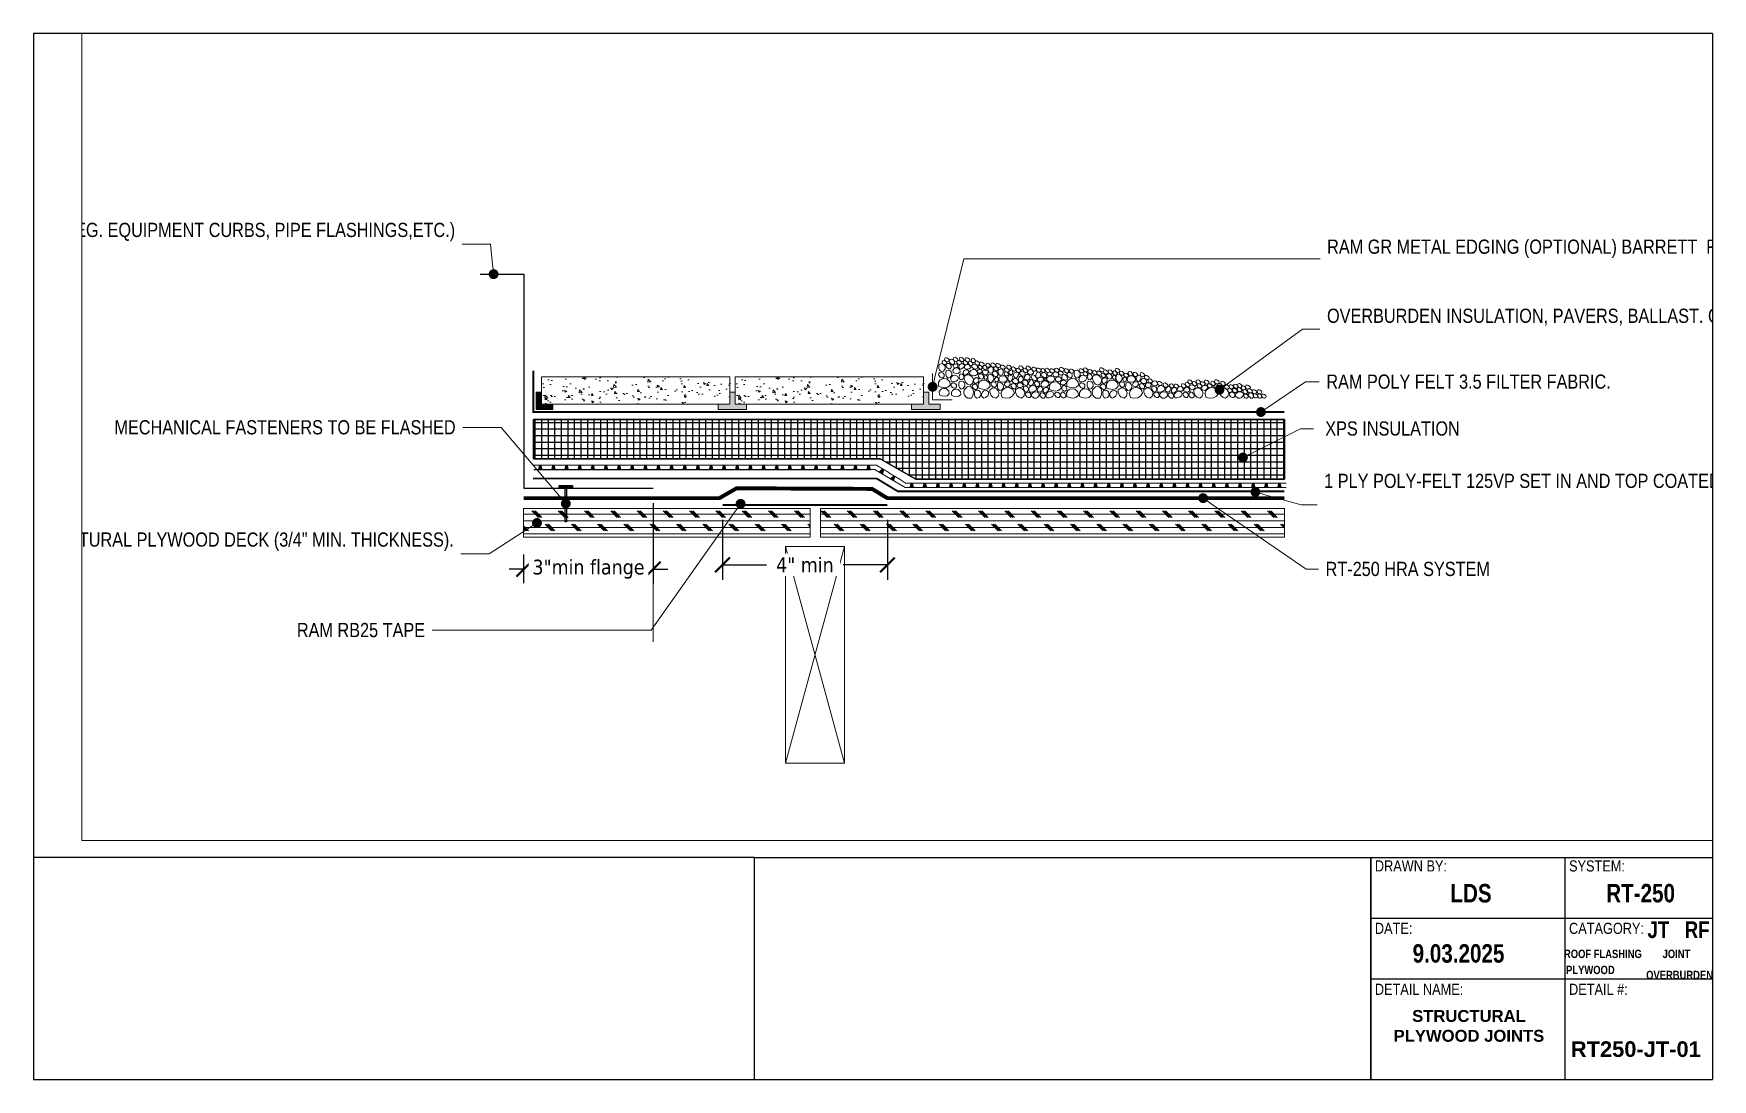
# Paper-space layout '11x17' of a CAD drawing. Header units: inches. Extents: x 0.6 to 16.6, y 0.6 to 10.6.
# The model-space entities are those that its viewports show. They can reach past a viewport. Long polylines and large blocks are cut down to what shows.
import ezdxf
from ezdxf import colors
from ezdxf.entities.mleader import LeaderData, LeaderLine
from ezdxf.math import Vec2, Vec3

# ---------------------------------------------------------------- set-up
doc = ezdxf.new("R2010")
doc.units = ezdxf.units.IN
doc.header["$MEASUREMENT"] = 0
doc.linetypes.add('Dash', pattern=[0.25, 0.125, -0.125])
doc.linetypes.add('Dashed - Dense', pattern=[0.8, 0.5, -0.3])
for name, color, linetype, lineweight in [('Dimensions', 20, 'Continuous', 0), ('Drainage Mat', 191, 'Continuous', 0), ('G - Drawings.2D_Pen_No__2', 251, 'Continuous', 0), ('New_G - Drawings.2D_Pen_No__1', 7, 'Continuous', 0), ('Others', 190, 'Continuous', 0), ('Ram Mastic', 191, 'Continuous', 0), ('RAM POLY FELT 3.5 FILTER FABRIC.', 4, 'Dash', 0), ('RT-250 HRA SYSTEM LIQUID', 241, 'Continuous', 0), ('RT-250 HRA SYSTEM MESH', 3, 'Continuous', 0), ('Text', 20, 'Continuous', 0), ('Title Block Text', 20, 'Continuous', 0)]:
    doc.layers.add(name, color=color, linetype=linetype, lineweight=lineweight)
for name, color, linetype in [('Fastener', 94, 'Continuous'), ('Insulation Border', 8, 'Continuous'), ('Insulation Foam', 9, 'Continuous'), ('SELF ADHERING BUTYL FLASHING TAPE', 10, 'Continuous'), ('Title Block Lines', 7, 'Continuous')]:
    doc.layers.add(name, color=color, linetype=linetype)
doc.layers.add('Metal', color=7, linetype='Continuous', true_color=0x803345)
doc.layers.add('Protection Course', color=7, linetype='Dashed - Dense', lineweight=0, true_color=0x216123)
doc.layers.add('RAM RB25 TAPE', color=7, linetype='Continuous', lineweight=0, true_color=0x1f1f65)
doc.styles.add('Annotative', font='tahoma.ttf')
doc.styles.add('GENERATED_STYLE_1', font='')
doc.styles.add('GENERATED_STYLE_6', font='')
doc.styles.add('GENERATED_STYLE_8', font='', dxfattribs={"width": 0.8})
doc.styles.get("Standard").update_dxf_attribs({"font": ''})
doc.styles.get('GENERATED_STYLE_1').set_extended_font_data('Arial Narrow')
doc.styles.get('GENERATED_STYLE_6').set_extended_font_data('Arial Narrow', bold=True)
doc.styles.get('GENERATED_STYLE_8').set_extended_font_data('Arial Narrow', bold=True)
doc.styles.get('Standard').set_extended_font_data('Arial Narrow')
doc.dimstyles.new('Annotative', dxfattribs={"dimscale": 0, "dimtxt": 0.09375, "dimasz": 0.09375, "dimexe": 0.09375, "dimexo": 0.09375, "dimgap": 0.0625, "dimtad": 0, "dimtih": 1, "dimtoh": 1, "dimlfac": -1, "dimzin": 3, "dimdsep": 46, "dimlunit": 4, "dimtxsty": 'Annotative', "dimblk": 'ARCHTICK', "dimcen": 0.09, "dimclrd": 256, "dimclre": 256, "dimclrt": 256, "dimadec": 0, "dimazin": 2, "dimtfac": 1, "dimtix": 1, "dimtofl": 0, "dimtmove": 1, "dimatfit": 1, "dimldrblk": 'CLOSEDBLANK', "dimfxl": 1, "dimtfill": 1, "dimtolj": 1, "dimtzin": 0, "dimarcsym": 0})
pattern_1 = [(0, (-2462.0569, 23.9621), (0, 0.5), []), (135, (-2461.8069, 23.7121), (-1, -1), [0.7071068, -0.7071068]), (135, (-2461.6819, 23.7121), (-1, -1), [0.7071068, -0.7071068]), (135, (-2461.5569, 23.7121), (-1, -1), [0.7071068, -0.7071068])]

psp = doc.layouts.new('11x17')

# ---------------------------------------------------------------- texts
at = {"layer": 'Text', "linetype": 'Continuous', "char_height": 0.08008, "attachment_point": 8, "style": 'GENERATED_STYLE_8'}
for s, insert in [('\\A1;\\pxqc;{\\fArial|b1|i0|c0|p34;ROOF FLASHING}', (15.514, 1.761)), ('\\A1;\\pxqc;{\\fArial|b1|i0|c0|p34;JOINT}', (16.214, 1.761)), ('\\A1;\\pxqc;{\\fArial|b1|i0|c0|p34;PLYWOOD}', (15.395, 1.608)), ('\\A1;\\pxqc;{\\fArial|b1|i0|c0|p34;OVERBURDEN}', (16.244, 1.56))]:
    psp.add_mtext(s, dxfattribs=dict(at, insert=insert))
at = {"layer": 'Title Block Text', "linetype": 'Continuous'}
for s, insert, char_height, attachment_point, style in [('\\A1;\\pxqc;{\\fArial|b1|i0|c0|p34;LDS}', (14.259, 2.289), 0.17569, 8, 'GENERATED_STYLE_8'), ('\\A1;\\pxqc;{\\fArial|b1|i0|c0|p34;RT-250}', (15.873, 2.29), 0.17569, 8, 'GENERATED_STYLE_8'), ('\\A1;\\pxqc;{\\fArial|b1|i0|c0|p34;JT   RF}', (16.234, 1.951), 0.15872, 8, 'GENERATED_STYLE_8'), ('\\A1;{\\fArial|b1|i0|c0|p34;9.03.2025}', (14.14, 1.716), 0.17569, 8, 'GENERATED_STYLE_8'), ('\\A1;\\pxql;{\\fArial|b1|i0|c0|p34;RT250-JT-01}', (15.209, 0.819), 0.14889, 7, 'GENERATED_STYLE_6')]:
    psp.add_mtext(s, dxfattribs=dict(at, insert=insert, char_height=char_height, attachment_point=attachment_point, style=style))
at = {"layer": 'Title Block Text', "linetype": 'Continuous', "insert": (14.239, 1.268), "char_height": 0.11329, "width": 1.43194, "attachment_point": 2, "style": 'GENERATED_STYLE_6'}
psp.add_mtext('\\A1;\\pxqc;{\\fArial|b1|i0|c0|p34;STRUCTURAL PLYWOOD JOINTS}', dxfattribs=at)

msp = doc.modelspace()

# ---------------------------------------------------------------- blocks, each defined once
blk = doc.blocks.new('Barrett Title Block LDS')
h = blk.add_hatch()
h.set_pattern_fill('HONEY', color=160, scale=2)
h.set_pattern_definition([(0, (-14.79494, -0.4674), (0.375, 0.2165064), [0.25, -0.5]), (120, (-14.79494, -0.4674), (-0.375, 0.2165064), [0.25, -0.5]), (60, (-14.79494, -0.4674), (8e-17, 0.4330127), [-0.5, 0.25])])
h.paths.add_polyline_path([(7.134, 2.152), (7.147, 2.152), (7.147, 2.143), (7.134, 2.143)])
at = {"layer": 'Ram Mastic'}
h = blk.add_hatch(dxfattribs=at)
h.set_pattern_fill('HONEY', color=256, scale=1.714998)
h.set_pattern_definition([(0, (-13.46107, 1.3637), (0.3215622, 0.185654), [0.214375, -0.4287496]), (120, (-13.46107, 1.3637), (-0.3215622, 0.185654), [0.214375, -0.4287496]), (60, (-13.46107, 1.3637), (7e-17, 0.371308), [-0.4287496, 0.214375])])
h.paths.add_polyline_path([(3.733, 2.342), (3.773, 2.342), (3.773, 2.31), (3.733, 2.31)])
h = blk.add_hatch(dxfattribs=at)
h.set_pattern_fill('HONEY', color=256, scale=1.714998)
h.set_pattern_definition([(0, (-13.63047, 0.7278), (0.3215622, 0.185654), [0.214375, -0.4287496]), (120, (-13.63047, 0.7278), (-0.3215622, 0.185654), [0.214375, -0.4287496]), (60, (-13.63047, 0.7278), (7e-17, 0.371308), [-0.4287496, 0.214375])])
h.paths.add_polyline_path([(3.458, 0.971), (3.498, 0.971), (3.498, 0.916), (3.458, 0.916)])
at = {"layer": 'SELF ADHERING BUTYL FLASHING TAPE', "linetype": 'Continuous'}
h = blk.add_hatch(dxfattribs=at)
h.set_pattern_fill('ANSI31', color=30)
h.set_pattern_definition([(45, (0.74292, 1.41906), (-0.0883883, 0.0883883), [])])
h.paths.add_polyline_path([(6.83, 1.08), (6.835, 1.068), (6.838, 1.057), (6.86, 1.066), (6.858, 1.074), (6.853, 1.086), (6.847, 1.099), (6.838, 1.106), (6.818, 1.099), (6.824, 1.093)])
h = blk.add_hatch(dxfattribs=at)
h.set_pattern_fill('ANSI31', color=30)
h.set_pattern_definition([(45, (0.74292, 1.26022), (-0.0883883, 0.0883883), [])])
h.paths.add_polyline_path([(6.83, 0.921), (6.835, 0.909), (6.838, 0.898), (6.86, 0.908), (6.858, 0.915), (6.853, 0.927), (6.847, 0.94), (6.838, 0.947), (6.818, 0.94), (6.824, 0.934)])
at = {"layer": 'Title Block Lines', "linetype": 'Continuous'}
for p, q in [((16.489, 10.488), (0.51, 10.488)), ((0.51, 10.488), (0.51, 0.533)), ((7.367, 2.647), (16.489, 2.647)), ((13.238, 0.533), (13.238, 2.647)), ((15.086, 0.533), (15.086, 2.647)), ((0.51, 0.533), (16.489, 0.533)), ((3.948, 0.533), (13.903, 0.533))]:
    blk.add_line(p, q, dxfattribs=at)
at = {"layer": 'Title Block Lines'}
for points in [[(16.489, 10.488), (16.489, 0.533)], [(7.367, 2.647), (0.51, 2.647)], [(7.367, 2.647), (7.367, 0.533)], [(13.238, 2.647), (13.238, 0.533)], [(16.489, 2.287), (16.489, 1.41)], [(16.489, 2.287), (16.489, 0.533)], [(16.489, 2.066), (13.238, 2.066)], [(16.489, 1.486), (13.238, 1.486)]]:
    blk.add_lwpolyline(points, dxfattribs=at)
at = {"layer": 'Title Block Lines', "linetype": 'Continuous', "char_height": 0.10572, "attachment_point": 1, "style": 'GENERATED_STYLE_1'}
for s, insert in [('\\A1;\\pxql;DRAWN BY:', (13.276, 2.618)), ('\\A1;\\pxql;SYSTEM:', (15.124, 2.618)), ('\\A1;\\pxql;DATE:', (13.276, 2.024)), ('\\A1;\\pxql;CATAGORY:', (15.124, 2.024)), ('\\A1;\\pxql;DETAIL NAME:', (13.276, 1.444)), ('\\A1;\\pxql;DETAIL #:', (15.124, 1.444))]:
    blk.add_mtext(s, dxfattribs=dict(at, insert=insert))
blk = doc.blocks.new('*U16')
at = {"layer": 'Drainage Mat'}
h = blk.add_hatch(color=256, dxfattribs=at)
h.dxf.hatch_style = 1
h.paths.add_polyline_path([(0.5, 0.34), (0.45, 0.34), (0.36, 0), (0.5, 0), (0.64, 0), (0.55, 0.34)])
at = {"layer": 'Drainage Mat', "linetype": 'Continuous'}
for points in [[(0, 0.34), (1, 0.34)], [(0, 0), (1, 0)]]:
    blk.add_lwpolyline(points, dxfattribs=at)
blk.add_lwpolyline([(0.5, 0.34), (0.45, 0.34), (0.36, 0), (0.5, 0), (0.64, 0), (0.55, 0.34)], close=True, dxfattribs=at)
blk = doc.blocks.new('*U17')
at = {"layer": 'Drainage Mat', "color": 0, "linetype": 'ByBlock', "lineweight": -2, "transparency": 16777216}
for p in [(-19.17, 22.36), (-18.17, 22.36), (-17.17, 22.36), (-16.17, 22.36), (-15.17, 22.36), (-14.17, 22.36), (-13.17, 22.36), (-12.17, 22.36), (-11.17, 22.36), (-10.17, 22.36), (-9.17, 22.36), (-8.17, 22.36), (-7.17, 22.36), (-6.17, 22.36), (-5.17, 22.36), (-4.17, 22.36), (-3.17, 22.36), (-2.17, 22.36), (-1.17, 22.36), (-0.17, 22.36), (0.83, 22.36), (1.83, 22.36), (2.83, 22.36), (3.83, 22.36), (4.83, 22.36), (5.83, 22.36)]:
    blk.add_blockref('*U16', p, dxfattribs=at)
blk = doc.blocks.new('*U18')
at = {"layer": 'Drainage Mat'}
h = blk.add_hatch(color=256, dxfattribs=at)
h.dxf.hatch_style = 1
h.paths.add_polyline_path([(0.5, 0.34), (0.45, 0.34), (0.36, 0), (0.5, 0), (0.64, 0), (0.55, 0.34)])
at = {"layer": 'Drainage Mat', "linetype": 'Continuous'}
for points in [[(0, 0.34), (1, 0.34)], [(0, 0), (1, 0)]]:
    blk.add_lwpolyline(points, dxfattribs=at)
blk.add_lwpolyline([(0.5, 0.34), (0.45, 0.34), (0.36, 0), (0.5, 0), (0.64, 0), (0.55, 0.34)], close=True, dxfattribs=at)
blk = doc.blocks.new('*U19')
at = {"layer": 'Drainage Mat', "color": 0, "linetype": 'ByBlock', "lineweight": -2, "transparency": 16777216}
for p in [(9.11, 21), (10.11, 21), (11.11, 21), (12.11, 21), (13.11, 21), (14.11, 21), (15.11, 21), (16.11, 21), (17.11, 21), (18.11, 21), (19.11, 21), (20.11, 21), (21.11, 21), (22.11, 21), (23.11, 21), (24.11, 21), (25.11, 21), (26.11, 21), (27.11, 21), (28.11, 21), (29.11, 21), (30.11, 21), (31.11, 21), (32.11, 21), (33.11, 21), (34.11, 21), (35.11, 21), (36.11, 21), (37.11, 21)]:
    blk.add_blockref('*U18', p, dxfattribs=at)
blk = doc.blocks.new('*U14')
at = {"layer": 'Drainage Mat'}
h = blk.add_hatch(color=256, dxfattribs=at)
h.dxf.hatch_style = 1
h.paths.add_polyline_path([(0.5, 0.34), (0.45, 0.34), (0.36, 0), (0.5, 0), (0.64, 0), (0.55, 0.34)])
at = {"layer": 'Drainage Mat', "linetype": 'Continuous'}
for points in [[(0, 0.34), (1, 0.34)], [(0, 0), (1, 0)]]:
    blk.add_lwpolyline(points, dxfattribs=at)
blk.add_lwpolyline([(0.5, 0.34), (0.45, 0.34), (0.36, 0), (0.5, 0), (0.64, 0), (0.55, 0.34)], close=True, dxfattribs=at)
blk = doc.blocks.new('*U15')
at = {"layer": 'Drainage Mat', "color": 0, "linetype": 'ByBlock', "lineweight": -2, "transparency": 16777216, "rotation": 359.7162662787063}
for p in [(1088.32, 0.32), (1089.32, 0.31)]:
    blk.add_blockref('*U14', p, dxfattribs=at)
blk = doc.blocks.new('_Dot')
at = {"color": 0, "linetype": 'ByBlock', "lineweight": -2}
blk.add_line((-0.5, 0), (-1, 0), dxfattribs=at)
at = {"color": 0, "linetype": 'ByBlock', "const_width": 0.5}
blk.add_lwpolyline([(-0.25, 0, 1), (0.25, 0, 1)], format="xyb", close=True, dxfattribs=at)
blk = doc.blocks.new('_ArchTick')
at = {"color": 0, "linetype": 'ByBlock', "const_width": 0.15}
blk.add_lwpolyline([(-0.5, -0.5), (0.5, 0.5)], dxfattribs=at)
blk = doc.blocks.new('*D20')
at = {"layer": 'Defpoints', "color": 0, "transparency": 16777216}
for p in [(-4.8, 19.67), (7.76, 19.67), (7.76, 15.11)]:
    blk.add_point(p, dxfattribs=at)
at = {"layer": 'Dimensions', "lineweight": -2, "transparency": 16777216}
for p, q in [((-4.8, 18.55), (-4.8, 13.98)), ((7.76, 18.55), (7.76, 13.98)), ((-4.8, 15.11), (-1.44, 15.11)), ((7.76, 15.11), (4.4, 15.11))]:
    blk.add_line(p, q, dxfattribs=at)
at = {"layer": 'Dimensions', "lineweight": -2, "transparency": 16777216, "xscale": 1.125, "yscale": 1.125, "zscale": 1.125, "rotation": 180}
blk.add_blockref('_ArchTick', (-4.8, 15.11), dxfattribs=at)
at = {"layer": 'Dimensions', "lineweight": -2, "transparency": 16777216, "xscale": 1.125, "yscale": 1.125, "zscale": 1.125}
blk.add_blockref('_ArchTick', (7.76, 15.11), dxfattribs=at)
at = {"layer": 'Dimensions', "transparency": 16777216, "insert": (1.48, 15.11), "char_height": 1.125, "attachment_point": 5, "style": 'Annotative', "bg_fill": 3, "box_fill_scale": 1.25, "bg_fill_color": 256, "bg_fill_true_color": 13158600, "bg_fill_transparency": 0}
blk.add_mtext('\\A1;4" min ', dxfattribs=at)
blk = doc.blocks.new('_ClosedBlank')
at = {"color": 0, "linetype": 'ByBlock', "lineweight": -2}
for p, q in [((-1, 0.2), (0, 0)), ((-1, 0.2), (-1, -0.2)), ((0, 0), (-1, -0.2))]:
    blk.add_line(p, q, dxfattribs=at)
blk = doc.blocks.new('*D21')
at = {"layer": 'Defpoints', "color": 0, "transparency": 16777216}
for p in [(-10.08, 20.94), (-19.92, 12.59)]:
    blk.add_point(p, dxfattribs=at)
at = {"layer": 'Dimensions', "lineweight": -2, "transparency": 16777216}
for p, q in [((-10.08, 19.82), (-10.08, 13.66)), ((-19.92, 13.71), (-19.92, 15.91)), ((-19.92, 14.78), (-21.05, 14.78)), ((-10.08, 14.78), (-8.95, 14.78))]:
    blk.add_line(p, q, dxfattribs=at)
at = {"layer": 'Dimensions', "lineweight": -2, "transparency": 16777216, "xscale": 1.125, "yscale": 1.125, "zscale": 1.125}
blk.add_blockref('_ArchTick', (-19.92, 14.78), dxfattribs=at)
at = {"layer": 'Dimensions', "lineweight": -2, "transparency": 16777216, "xscale": 1.125, "yscale": 1.125, "zscale": 1.125, "rotation": 180}
blk.add_blockref('_ArchTick', (-10.08, 14.78), dxfattribs=at)
at = {"layer": 'Dimensions', "transparency": 16777216, "insert": (-15, 14.78), "char_height": 1.125, "attachment_point": 5, "style": 'Annotative', "bg_fill": 3, "box_fill_scale": 1.25, "bg_fill_color": 256, "bg_fill_true_color": 13158600, "bg_fill_transparency": 0}
blk.add_mtext('\\A1;3"min flange', dxfattribs=at)
at = {"layer": 'Defpoints', "color": 0, "transparency": 16777216}
blk.add_point((-10.08, 14.78), dxfattribs=at)

# ---------------------------------------------------------------- hatches: boundary and pattern name
at = {"layer": 'Fastener', "linetype": 'Continuous'}
for points in [[(-16.221, 20.94), (-16.221, 21.145), (-17.235, 21.145), (-17.235, 20.94)], [(-16.677, 21.145), (-16.779, 21.145), (-16.779, 18.374), (-16.677, 18.374)]]:
    msp.add_hatch(color=256, dxfattribs=at).paths.add_polyline_path(points)
at = {"layer": 'Insulation Foam'}
h = msp.add_hatch(dxfattribs=at)
h.set_pattern_fill('NET', color=256, scale=4)
h.set_pattern_definition([(0, (-2462.0569, 23.9621), (0, 0.5), []), (90, (-2462.0569, 23.9621), (-0.5, 3e-17), [])])
h.paths.add_polyline_path([(-19.175, 23.19), (7.214, 23.19), (9.916, 21.63), (37.99, 21.63), (37.99, 26.19), (-19.175, 26.19)])
at = {"layer": 'Others', "linetype": 'Continuous'}
h = msp.add_hatch(dxfattribs=at)
h.set_pattern_fill('CONCRETE___STRUCTURAL_0002', color=256, style=0, pattern_type=2)
h.set_pattern_definition([(130, (-12.8779, 28.1598), (1.75746, 0.15376), [0.18377, -2.02145]), (185, (-12.8779, 28.1598), (0.33997, 1.84306), [0.147, -1.61716]), (79.549, (-13.0243, 28.147), (-1.4175, 1.6893), [0.15618, -1.71797]), (133.816, (-12.8779, 28.6499), (2.615, 0.40556), [0.27565, -3.0322]), (83.364, (-13.0958, 28.616), (-2.29015, 2.3868), [0.23427, -2.57696]), (188.816, (-12.8779, 28.65), (-2.29015, 2.3868), [0.2205, -2.42574]), (159, (-13.1229, 28.5274), (1.46257, 0.98652), [0.18377, -2.02145]), (214, (-13.1229, 28.5274), (-0.5962, 1.7768), [0.147, -1.61716]), (108.549, (-13.2448, 28.4452), (-2.05875, 0.79028), [0.15618, -1.71797]), (142.5, (-12.87785, 28.1598), (-0.029795, 0.81567), [0, -1.59756, 0, -1.641665, 0, -1.62329]), (172.5, (-12.87785, 28.1598), (-0.644585, 0.96641), [0, -0.935994, 0, -1.56081, 0, -0.61869]), (212.5, (-12.33145, 28.1598), (1.307996, 0.055265), [0, -0.61256, 0, -1.91119, 0, -2.536005]), (222.5, (-12.0864, 28.1598), (-1.42895, 0.24528), [0, -0.79633, 0, -1.26923, 0, -1.80093])])
h.paths.add_polyline_path([(-4.234, 29.428), (-18.567, 29.428), (-18.567, 27.351), (-4.234, 27.351)])
h = msp.add_hatch(dxfattribs=at)
h.set_pattern_fill('CONCRETE___STRUCTURAL_0002', color=256, style=0, pattern_type=2)
h.set_pattern_definition([(130, (1.8625, 28.1598), (1.75746, 0.15376), [0.18377, -2.02145]), (185, (1.8625, 28.1598), (0.33997, 1.84306), [0.147, -1.61716]), (79.549, (1.716, 28.147), (-1.4175, 1.6893), [0.15618, -1.71797]), (133.816, (1.8625, 28.6499), (2.615, 0.40556), [0.27565, -3.0322]), (83.364, (1.6446, 28.616), (-2.29015, 2.3868), [0.23427, -2.57696]), (188.816, (1.8625, 28.65), (-2.29015, 2.3868), [0.2205, -2.42574]), (159, (1.6174, 28.5274), (1.46257, 0.98652), [0.18377, -2.02145]), (214, (1.6174, 28.5274), (-0.5962, 1.7768), [0.147, -1.61716]), (108.549, (1.4956, 28.4452), (-2.05875, 0.79028), [0.15618, -1.71797]), (142.5, (1.8625, 28.1598), (-0.029795, 0.81567), [0, -1.59756, 0, -1.641665, 0, -1.62329]), (172.5, (1.8625, 28.1598), (-0.644585, 0.96641), [0, -0.935994, 0, -1.56081, 0, -0.61869]), (212.5, (2.4089, 28.1598), (1.307996, 0.055265), [0, -0.61256, 0, -1.91119, 0, -2.536005]), (222.5, (2.6539, 28.1598), (-1.42895, 0.24528), [0, -0.79633, 0, -1.26923, 0, -1.80093])])
h.paths.add_polyline_path([(10.506, 29.428), (-3.827, 29.428), (-3.827, 27.351), (10.506, 27.351)])
for points in [[(-18.974, 28.258), (-18.567, 28.258), (-18.567, 27.351), (-17.71, 27.351), (-17.71, 26.937), (-18.974, 26.937)], [(-2.97, 27.351), (-2.97, 26.937), (-5.136, 26.937), (-5.136, 27.351), (-4.234, 27.351), (-4.234, 28.258), (-3.827, 28.258), (-3.827, 27.351)], [(11.771, 27.351), (11.771, 26.937), (9.604, 26.937), (9.604, 27.351), (10.506, 27.351), (10.506, 28.258), (10.914, 28.258), (10.914, 27.351)]]:
    msp.add_hatch(color=256, dxfattribs=at).paths.add_polyline_path(points)
at = {"layer": 'Others'}
h = msp.add_hatch(dxfattribs=at)
h.set_pattern_fill('CORK', color=256, scale=4)
h.set_pattern_definition(pattern_1)
h.paths.add_polyline_path([(1.89, 19.399), (-19.937, 19.399), (-19.937, 17.22), (1.89, 17.22)])
h = msp.add_hatch(dxfattribs=at)
h.set_pattern_fill('CORK', color=256, scale=4)
h.set_pattern_definition(pattern_1)
h.paths.add_polyline_path([(37.99, 19.404), (2.67, 19.404), (2.67, 17.22), (37.99, 17.22)])

# ---------------------------------------------------------------- linework, layer by layer
at = {"layer": 'Drainage Mat'}
for points in [[(6.465, 22.356), (-19.165, 22.356)], [(7.011, 22.651), (6.927, 22.699), (6.835, 22.699)], [(8.428, 21.394), (6.835, 22.356)], [(8.547, 21.322), (9.101, 21.002), (9.117, 21.002)], [(8.725, 21.616), (9.112, 21.346)], [(37.402, 21.002), (9.112, 21.002)]]:
    msp.add_lwpolyline(points, dxfattribs=at)
at = {"layer": 'Fastener', "linetype": 'Continuous'}
for points in [[(-17.235, 20.94), (-17.235, 21.145), (-16.221, 21.145), (-16.221, 20.94)], [(-16.677, 18.374), (-16.779, 18.374), (-16.779, 21.145), (-16.677, 21.145)]]:
    msp.add_lwpolyline(points, close=True, dxfattribs=at)
at = {"layer": 'G - Drawings.2D_Pen_No__2', "linetype": 'Continuous'}
msp.add_line((-10.079, 18.917), (-10.079, 9.258), dxfattribs=at)
at = {"layer": 'Insulation Border', "linetype": 'Continuous', "flags": 128}
msp.add_lwpolyline([(-19.175, 23.19), (7.214, 23.19), (9.916, 21.63), (37.99, 21.63), (37.99, 26.19), (-19.175, 26.19)], close=True, dxfattribs=at)
at = {"layer": 'Insulation Border'}
msp.add_lwpolyline([(-19.175, 23.19), (-19.175, 26.19), (37.99, 26.19), (37.99, 21.63), (9.916, 21.63), (7.214, 23.19)], close=True, dxfattribs=at)
at = {"layer": 'Metal', "linetype": 'Continuous'}
msp.add_lwpolyline([(-23.241, 37.247), (-19.925, 37.247), (-19.925, 20.94), (-10.079, 20.94)], dxfattribs=at)
at = {"layer": 'New_G - Drawings.2D_Pen_No__1', "linetype": 'Continuous'}
msp.add_lwpolyline([(12.7, 27.667), (11.202, 27.667), (11.202, 29.671)], dxfattribs=at)
at = {"layer": 'Others'}
for p, q in [((0, 16.5), (4.5, 0)), ((0, 0), (4.5, 16.5))]:
    msp.add_line(p, q, dxfattribs=at)
at = {"layer": 'Others', "linetype": 'Continuous'}
for points in [[(12.407, 30.595), (12.472, 30.7), (12.433, 30.771), (12.342, 30.854), (12.258, 30.884), (12.159, 30.871), (12.115, 30.778), (12.139, 30.655), (12.208, 30.596), (12.276, 30.573), (12.341, 30.573), (12.392, 30.595), (12.407, 30.603)], [(12.554, 30.763), (12.449, 30.65), (12.48, 30.554), (12.572, 30.43), (12.667, 30.372), (12.792, 30.364), (12.869, 30.468), (12.868, 30.625), (12.797, 30.714), (12.72, 30.758), (12.641, 30.774), (12.573, 30.759), (12.552, 30.754)], [(13.066, 30.624), (13.131, 30.729), (13.093, 30.8), (13.001, 30.883), (12.917, 30.914), (12.818, 30.901), (12.774, 30.808), (12.799, 30.684), (12.868, 30.625), (12.935, 30.602), (13, 30.602), (13.051, 30.624), (13.066, 30.632)], [(13.532, 30.627), (13.598, 30.732), (13.559, 30.803), (13.468, 30.886), (13.384, 30.916), (13.284, 30.903), (13.24, 30.81), (13.265, 30.687), (13.334, 30.628), (13.402, 30.605), (13.466, 30.605), (13.517, 30.627), (13.533, 30.634)], [(13.973, 30.596), (14.038, 30.701), (13.999, 30.772), (13.908, 30.855), (13.824, 30.886), (13.725, 30.873), (13.681, 30.78), (13.705, 30.656), (13.774, 30.597), (13.842, 30.574), (13.907, 30.574), (13.958, 30.596), (13.973, 30.604)], [(14.424, 30.529), (14.49, 30.634), (14.451, 30.705), (14.36, 30.788), (14.276, 30.818), (14.176, 30.805), (14.132, 30.712), (14.157, 30.589), (14.226, 30.53), (14.294, 30.507), (14.358, 30.507), (14.409, 30.529), (14.425, 30.536)], [(11.758, 29.747), (11.653, 29.634), (11.683, 29.538), (11.775, 29.414), (11.871, 29.356), (11.996, 29.348), (12.072, 29.452), (12.071, 29.609), (12.001, 29.698), (11.924, 29.743), (11.844, 29.758), (11.776, 29.743), (11.756, 29.738)], [(11.931, 30.436), (11.728, 30.401), (11.682, 30.275), (11.679, 30.069), (11.733, 29.93), (11.859, 29.821), (12.024, 29.868), (12.151, 30.035), (12.148, 30.187), (12.103, 30.296), (12.032, 30.377), (11.947, 30.417), (11.921, 30.427)], [(12.23, 30.376), (12.295, 30.481), (12.257, 30.552), (12.165, 30.635), (12.081, 30.666), (11.982, 30.653), (11.938, 30.56), (11.963, 30.436), (12.032, 30.377), (12.099, 30.354), (12.164, 30.354), (12.215, 30.376), (12.23, 30.384)], [(12.301, 30.437), (12.195, 30.324), (12.226, 30.227), (12.318, 30.103), (12.414, 30.046), (12.539, 30.038), (12.615, 30.142), (12.614, 30.299), (12.544, 30.388), (12.466, 30.432), (12.387, 30.448), (12.319, 30.433), (12.299, 30.427)], [(12.454, 29.947), (12.251, 29.913), (12.205, 29.787), (12.202, 29.581), (12.257, 29.442), (12.382, 29.332), (12.547, 29.38), (12.674, 29.547), (12.672, 29.698), (12.626, 29.808), (12.555, 29.889), (12.471, 29.929), (12.445, 29.939)], [(12.568, 29.246), (12.653, 29.058), (12.787, 29.047), (12.987, 29.097), (13.107, 29.186), (13.18, 29.335), (13.092, 29.482), (12.897, 29.562), (12.752, 29.52), (12.658, 29.448), (12.598, 29.358), (12.582, 29.266), (12.578, 29.239)], [(12.752, 29.955), (12.758, 29.769), (12.866, 29.714), (13.049, 29.687), (13.179, 29.719), (13.292, 29.818), (13.269, 29.971), (13.135, 30.104), (13, 30.119), (12.896, 30.091), (12.816, 30.038), (12.771, 29.967), (12.758, 29.945)], [(13.124, 30.29), (13.081, 30.406), (13.002, 30.419), (12.88, 30.399), (12.804, 30.352), (12.753, 30.266), (12.799, 30.173), (12.911, 30.117), (13, 30.134), (13.06, 30.173), (13.1, 30.224), (13.114, 30.278), (13.118, 30.294)], [(13.345, 30.389), (13.41, 30.494), (13.371, 30.565), (13.28, 30.648), (13.196, 30.678), (13.097, 30.665), (13.053, 30.572), (13.078, 30.449), (13.147, 30.39), (13.214, 30.367), (13.279, 30.367), (13.33, 30.389), (13.345, 30.396)], [(13.198, 30.132), (13.297, 30.013), (13.396, 30.031), (13.531, 30.106), (13.601, 30.193), (13.625, 30.316), (13.532, 30.405), (13.376, 30.425), (13.279, 30.367), (13.225, 30.296), (13.199, 30.219), (13.205, 30.15), (13.207, 30.129)], [(13.443, 29.647), (13.289, 29.641), (13.243, 29.551), (13.22, 29.399), (13.247, 29.29), (13.33, 29.196), (13.457, 29.216), (13.568, 29.328), (13.581, 29.44), (13.557, 29.526), (13.513, 29.593), (13.454, 29.631), (13.435, 29.641)], [(13.819, 30.374), (13.884, 30.479), (13.846, 30.55), (13.754, 30.633), (13.67, 30.664), (13.571, 30.651), (13.527, 30.558), (13.552, 30.434), (13.621, 30.375), (13.688, 30.352), (13.753, 30.352), (13.804, 30.374), (13.819, 30.382)], [(13.528, 29.68), (13.626, 29.561), (13.725, 29.579), (13.86, 29.654), (13.93, 29.741), (13.954, 29.864), (13.861, 29.953), (13.705, 29.973), (13.608, 29.915), (13.554, 29.844), (13.528, 29.767), (13.534, 29.698), (13.536, 29.677)], [(13.835, 29.596), (13.602, 29.451), (13.61, 29.271), (13.711, 29.016), (13.849, 28.873), (14.06, 28.802), (14.239, 28.945), (14.309, 29.215), (14.23, 29.4), (14.117, 29.512), (13.988, 29.576), (13.864, 29.581), (13.827, 29.581)], [(13.632, 30.238), (13.638, 30.084), (13.728, 30.037), (13.88, 30.015), (13.989, 30.042), (14.083, 30.125), (14.064, 30.252), (13.952, 30.362), (13.839, 30.376), (13.753, 30.352), (13.686, 30.307), (13.648, 30.249), (13.638, 30.23)], [(14.221, 30.32), (14.286, 30.425), (14.247, 30.496), (14.156, 30.579), (14.072, 30.609), (13.973, 30.596), (13.929, 30.503), (13.954, 30.38), (14.022, 30.321), (14.09, 30.298), (14.155, 30.298), (14.206, 30.32), (14.221, 30.327)], [(14.034, 29.834), (14.021, 29.629), (14.133, 29.555), (14.333, 29.504), (14.48, 29.525), (14.616, 29.622), (14.608, 29.794), (14.474, 29.956), (14.327, 29.988), (14.209, 29.969), (14.114, 29.919), (14.056, 29.846), (14.04, 29.823)], [(14.221, 30.327), (14.167, 30.183), (14.232, 30.105), (14.364, 30.026), (14.475, 30.01), (14.593, 30.05), (14.624, 30.175), (14.563, 30.32), (14.464, 30.375), (14.376, 30.387), (14.297, 30.371), (14.239, 30.331), (14.223, 30.318)], [(14.717, 30.345), (14.782, 30.45), (14.743, 30.521), (14.652, 30.604), (14.568, 30.635), (14.469, 30.622), (14.424, 30.529), (14.449, 30.405), (14.518, 30.346), (14.586, 30.323), (14.65, 30.323), (14.702, 30.345), (14.717, 30.353)], [(14.97, 29.835), (14.952, 29.957), (14.877, 29.986), (14.754, 29.991), (14.67, 29.96), (14.602, 29.886), (14.629, 29.786), (14.728, 29.708), (14.818, 29.708), (14.885, 29.734), (14.934, 29.775), (14.959, 29.825), (14.966, 29.841)], [(14.702, 30.257), (14.652, 30.161), (14.69, 30.102), (14.774, 30.035), (14.85, 30.013), (14.936, 30.03), (14.968, 30.114), (14.939, 30.22), (14.876, 30.268), (14.815, 30.284), (14.759, 30.28), (14.716, 30.258), (14.703, 30.25)], [(14.766, 29.655), (14.661, 29.542), (14.692, 29.446), (14.784, 29.322), (14.879, 29.265), (15.004, 29.257), (15.081, 29.36), (15.08, 29.518), (15.01, 29.606), (14.932, 29.651), (14.853, 29.667), (14.785, 29.652), (14.764, 29.646)], [(15.074, 30.267), (15.139, 30.372), (15.101, 30.443), (15.009, 30.526), (14.925, 30.556), (14.826, 30.543), (14.782, 30.45), (14.807, 30.327), (14.876, 30.268), (14.943, 30.245), (15.008, 30.245), (15.059, 30.267), (15.074, 30.274)], [(15.419, 29.672), (15.449, 29.823), (15.373, 29.889), (15.23, 29.947), (15.118, 29.946), (15.007, 29.888), (14.996, 29.759), (15.079, 29.626), (15.186, 29.587), (15.275, 29.589), (15.351, 29.617), (15.401, 29.666), (15.415, 29.681)], [(15.316, 30), (15.381, 30.105), (15.342, 30.176), (15.251, 30.259), (15.167, 30.29), (15.068, 30.277), (15.024, 30.184), (15.049, 30.06), (15.117, 30.001), (15.185, 29.978), (15.25, 29.978), (15.301, 30), (15.316, 30.008)], [(15.289, 29.545), (15.181, 29.541), (15.148, 29.478), (15.132, 29.371), (15.151, 29.295), (15.209, 29.23), (15.298, 29.243), (15.376, 29.321), (15.385, 29.4), (15.368, 29.46), (15.337, 29.508), (15.296, 29.534), (15.283, 29.541)], [(15.541, 30.175), (15.606, 30.28), (15.567, 30.351), (15.476, 30.434), (15.392, 30.464), (15.293, 30.451), (15.249, 30.358), (15.273, 30.235), (15.342, 30.176), (15.41, 30.153), (15.474, 30.153), (15.526, 30.175), (15.541, 30.182)], [(15.648, 29.623), (15.445, 29.589), (15.399, 29.462), (15.396, 29.257), (15.451, 29.118), (15.577, 29.008), (15.741, 29.056), (15.868, 29.223), (15.866, 29.374), (15.82, 29.484), (15.749, 29.565), (15.665, 29.604), (15.639, 29.615)], [(15.938, 30.192), (16.003, 30.297), (15.964, 30.367), (15.873, 30.451), (15.789, 30.481), (15.69, 30.468), (15.646, 30.375), (15.671, 30.252), (15.739, 30.193), (15.807, 30.17), (15.872, 30.169), (15.923, 30.192), (15.938, 30.199)], [(15.849, 29.843), (15.744, 29.729), (15.774, 29.633), (15.866, 29.509), (15.962, 29.452), (16.087, 29.444), (16.163, 29.547), (16.162, 29.705), (16.092, 29.794), (16.015, 29.838), (15.935, 29.854), (15.867, 29.839), (15.847, 29.833)], [(16.153, 29.905), (16.218, 30.01), (16.179, 30.081), (16.088, 30.164), (16.004, 30.195), (15.905, 30.182), (15.86, 30.089), (15.885, 29.965), (15.954, 29.906), (16.022, 29.884), (16.086, 29.883), (16.138, 29.906), (16.153, 29.913)], [(16.017, 29.052), (16.14, 29.048), (16.182, 29.116), (16.209, 29.237), (16.193, 29.325), (16.132, 29.405), (16.03, 29.396), (15.935, 29.313), (15.919, 29.224), (15.932, 29.154), (15.964, 29.098), (16.009, 29.065), (16.023, 29.055)], [(16.318, 30.164), (16.383, 30.269), (16.345, 30.34), (16.253, 30.423), (16.169, 30.453), (16.07, 30.44), (16.026, 30.347), (16.051, 30.224), (16.12, 30.165), (16.187, 30.142), (16.252, 30.142), (16.303, 30.164), (16.318, 30.171)], [(16.254, 29.323), (16.262, 29.107), (16.387, 29.041), (16.601, 29.01), (16.753, 29.048), (16.885, 29.164), (16.858, 29.342), (16.701, 29.497), (16.543, 29.515), (16.423, 29.482), (16.329, 29.42), (16.276, 29.337), (16.262, 29.312)], [(16.671, 30.029), (16.736, 30.134), (16.698, 30.205), (16.606, 30.288), (16.522, 30.318), (16.423, 30.305), (16.379, 30.212), (16.404, 30.089), (16.473, 30.03), (16.54, 30.007), (16.605, 30.007), (16.656, 30.029), (16.671, 30.036)], [(16.933, 29.517), (16.998, 29.622), (16.96, 29.693), (16.868, 29.776), (16.784, 29.807), (16.685, 29.794), (16.641, 29.701), (16.666, 29.577), (16.735, 29.518), (16.802, 29.495), (16.867, 29.495), (16.918, 29.517), (16.933, 29.525)], [(16.975, 29.808), (17.04, 29.913), (17.001, 29.984), (16.91, 30.067), (16.826, 30.097), (16.727, 30.084), (16.683, 29.991), (16.708, 29.868), (16.776, 29.809), (16.844, 29.786), (16.909, 29.786), (16.96, 29.808), (16.975, 29.815)], [(17.139, 30.038), (17.204, 30.143), (17.165, 30.214), (17.074, 30.297), (16.99, 30.327), (16.891, 30.314), (16.847, 30.221), (16.872, 30.098), (16.941, 30.039), (17.008, 30.016), (17.073, 30.016), (17.124, 30.038), (17.139, 30.045)], [(17, 29.129), (17.147, 29.083), (17.221, 29.152), (17.293, 29.289), (17.303, 29.4), (17.256, 29.516), (17.13, 29.54), (16.988, 29.471), (16.939, 29.369), (16.932, 29.28), (16.952, 29.202), (16.995, 29.147), (17.009, 29.131)], [(17.115, 29.597), (17.238, 29.593), (17.28, 29.662), (17.307, 29.783), (17.291, 29.871), (17.23, 29.95), (17.128, 29.942), (17.033, 29.859), (17.017, 29.77), (17.031, 29.7), (17.063, 29.644), (17.107, 29.61), (17.121, 29.601)], [(17.498, 29.89), (17.563, 29.995), (17.524, 30.066), (17.433, 30.149), (17.349, 30.18), (17.249, 30.167), (17.205, 30.074), (17.23, 29.95), (17.299, 29.891), (17.367, 29.869), (17.431, 29.868), (17.482, 29.89), (17.498, 29.898)], [(17.429, 29.377), (17.577, 29.331), (17.65, 29.4), (17.722, 29.537), (17.733, 29.648), (17.686, 29.764), (17.559, 29.788), (17.418, 29.719), (17.368, 29.617), (17.362, 29.528), (17.382, 29.45), (17.425, 29.395), (17.439, 29.379)], [(17.848, 29.775), (17.914, 29.88), (17.875, 29.951), (17.784, 30.034), (17.699, 30.064), (17.6, 30.051), (17.556, 29.958), (17.581, 29.835), (17.65, 29.776), (17.717, 29.753), (17.782, 29.753), (17.833, 29.775), (17.848, 29.782)], [(18.009, 29.449), (17.858, 29.484), (17.79, 29.409), (17.729, 29.268), (17.727, 29.156), (17.782, 29.044), (17.91, 29.029), (18.046, 29.109), (18.088, 29.214), (18.088, 29.303), (18.062, 29.38), (18.015, 29.431), (18, 29.446)], [(18.051, 29.974), (18.116, 30.079), (18.077, 30.15), (17.986, 30.233), (17.902, 30.263), (17.803, 30.25), (17.759, 30.157), (17.784, 30.034), (17.852, 29.975), (17.92, 29.952), (17.985, 29.952), (18.036, 29.974), (18.051, 29.981)], [(17.874, 29.819), (17.801, 29.683), (17.856, 29.598), (17.977, 29.502), (18.084, 29.471), (18.207, 29.496), (18.254, 29.615), (18.212, 29.767), (18.121, 29.835), (18.035, 29.858), (17.954, 29.852), (17.892, 29.82), (17.874, 29.81)], [(18.38, 29.789), (18.445, 29.894), (18.407, 29.964), (18.315, 30.048), (18.231, 30.078), (18.132, 30.065), (18.088, 29.972), (18.113, 29.849), (18.182, 29.79), (18.249, 29.767), (18.314, 29.766), (18.365, 29.789), (18.38, 29.796)], [(18.605, 29.963), (18.67, 30.068), (18.632, 30.139), (18.54, 30.222), (18.456, 30.253), (18.357, 30.24), (18.313, 30.147), (18.338, 30.023), (18.407, 29.964), (18.474, 29.942), (18.539, 29.941), (18.59, 29.964), (18.605, 29.971)], [(18.441, 29.861), (18.429, 29.707), (18.513, 29.651), (18.662, 29.612), (18.773, 29.626), (18.875, 29.698), (18.87, 29.827), (18.772, 29.949), (18.661, 29.975), (18.573, 29.961), (18.501, 29.924), (18.457, 29.87), (18.445, 29.853)], [(19.048, 29.886), (19.113, 29.991), (19.075, 30.062), (18.983, 30.145), (18.899, 30.176), (18.8, 30.163), (18.756, 30.07), (18.781, 29.946), (18.85, 29.887), (18.917, 29.864), (18.982, 29.864), (19.033, 29.886), (19.048, 29.894)], [(19.343, 29.774), (19.193, 29.808), (19.125, 29.734), (19.063, 29.592), (19.061, 29.48), (19.117, 29.368), (19.245, 29.354), (19.381, 29.433), (19.423, 29.538), (19.422, 29.628), (19.396, 29.704), (19.349, 29.756), (19.334, 29.771)], [(19.406, 29.808), (19.471, 29.913), (19.432, 29.983), (19.341, 30.067), (19.257, 30.097), (19.158, 30.084), (19.113, 29.991), (19.138, 29.868), (19.207, 29.809), (19.275, 29.786), (19.339, 29.785), (19.391, 29.808), (19.406, 29.815)], [(19.73, 29.772), (19.795, 29.877), (19.756, 29.947), (19.665, 30.031), (19.581, 30.061), (19.482, 30.048), (19.438, 29.955), (19.463, 29.832), (19.532, 29.773), (19.599, 29.75), (19.664, 29.749), (19.715, 29.772), (19.73, 29.779)], [(19.506, 29.698), (19.445, 29.556), (19.506, 29.476), (19.634, 29.39), (19.744, 29.368), (19.864, 29.402), (19.901, 29.526), (19.848, 29.673), (19.751, 29.734), (19.664, 29.749), (19.584, 29.738), (19.525, 29.701), (19.507, 29.689)], [(20.069, 29.787), (20.134, 29.892), (20.095, 29.963), (20.004, 30.046), (19.92, 30.076), (19.821, 30.063), (19.777, 29.97), (19.801, 29.847), (19.87, 29.788), (19.938, 29.765), (20.003, 29.765), (20.054, 29.787), (20.069, 29.794)], [(20.495, 29.229), (20.461, 29.432), (20.334, 29.478), (20.129, 29.481), (19.99, 29.427), (19.88, 29.301), (19.928, 29.136), (20.095, 29.009), (20.246, 29.012), (20.356, 29.057), (20.437, 29.128), (20.476, 29.213), (20.487, 29.239)], [(19.939, 29.636), (19.977, 29.519), (20.056, 29.502), (20.179, 29.518), (20.256, 29.562), (20.311, 29.646), (20.268, 29.74), (20.158, 29.801), (20.069, 29.787), (20.008, 29.75), (19.965, 29.701), (19.949, 29.648), (19.945, 29.631)], [(20.431, 29.751), (20.496, 29.856), (20.458, 29.927), (20.366, 30.01), (20.282, 30.041), (20.183, 30.028), (20.139, 29.935), (20.164, 29.811), (20.233, 29.752), (20.3, 29.73), (20.365, 29.729), (20.416, 29.751), (20.431, 29.759)], [(20.774, 29.492), (20.822, 29.638), (20.754, 29.713), (20.618, 29.786), (20.507, 29.798), (20.39, 29.753), (20.365, 29.627), (20.432, 29.484), (20.533, 29.433), (20.622, 29.426), (20.701, 29.445), (20.756, 29.487), (20.772, 29.501)], [(20.781, 29.797), (20.846, 29.902), (20.807, 29.973), (20.716, 30.056), (20.632, 30.087), (20.533, 30.074), (20.488, 29.981), (20.513, 29.857), (20.582, 29.798), (20.65, 29.776), (20.714, 29.775), (20.766, 29.798), (20.781, 29.805)], [(20.557, 29.3), (20.563, 29.146), (20.652, 29.099), (20.805, 29.077), (20.913, 29.104), (21.007, 29.187), (20.988, 29.314), (20.876, 29.424), (20.763, 29.437), (20.677, 29.414), (20.61, 29.369), (20.573, 29.31), (20.562, 29.292)], [(21.089, 29.578), (21.155, 29.683), (21.116, 29.754), (21.024, 29.837), (20.94, 29.868), (20.841, 29.855), (20.797, 29.762), (20.822, 29.638), (20.891, 29.579), (20.958, 29.556), (21.023, 29.556), (21.074, 29.578), (21.089, 29.586)], [(21.159, 29.859), (21.224, 29.964), (21.186, 30.034), (21.094, 30.118), (21.01, 30.148), (20.911, 30.135), (20.867, 30.042), (20.892, 29.919), (20.961, 29.86), (21.028, 29.837), (21.093, 29.836), (21.144, 29.859), (21.159, 29.866)], [(21.525, 29.747), (21.59, 29.852), (21.552, 29.923), (21.46, 30.006), (21.376, 30.037), (21.277, 30.024), (21.233, 29.931), (21.258, 29.807), (21.327, 29.748), (21.394, 29.725), (21.459, 29.725), (21.51, 29.747), (21.525, 29.755)], [(21.525, 29.747), (21.42, 29.634), (21.451, 29.538), (21.543, 29.414), (21.638, 29.356), (21.763, 29.348), (21.84, 29.452), (21.839, 29.609), (21.769, 29.698), (21.691, 29.743), (21.612, 29.758), (21.544, 29.743), (21.523, 29.738)], [(21.905, 29.724), (21.971, 29.829), (21.932, 29.9), (21.841, 29.983), (21.756, 30.014), (21.657, 30.001), (21.613, 29.908), (21.638, 29.784), (21.707, 29.725), (21.774, 29.702), (21.839, 29.702), (21.89, 29.724), (21.905, 29.732)], [(22.222, 29.947), (22.019, 29.913), (21.973, 29.787), (21.97, 29.581), (22.024, 29.442), (22.15, 29.332), (22.315, 29.38), (22.441, 29.547), (22.439, 29.698), (22.393, 29.808), (22.322, 29.889), (22.238, 29.929), (22.212, 29.939)], [(22.335, 29.246), (22.421, 29.058), (22.555, 29.047), (22.755, 29.097), (22.874, 29.186), (22.948, 29.335), (22.859, 29.482), (22.665, 29.562), (22.52, 29.52), (22.426, 29.448), (22.365, 29.358), (22.349, 29.266), (22.346, 29.239)], [(22.661, 29.748), (22.726, 29.853), (22.687, 29.924), (22.596, 30.007), (22.512, 30.037), (22.412, 30.024), (22.368, 29.931), (22.393, 29.808), (22.462, 29.749), (22.53, 29.726), (22.594, 29.726), (22.646, 29.748), (22.661, 29.755)], [(22.957, 29.52), (23.022, 29.625), (22.984, 29.696), (22.892, 29.779), (22.808, 29.809), (22.709, 29.796), (22.665, 29.703), (22.69, 29.58), (22.759, 29.521), (22.826, 29.498), (22.891, 29.498), (22.942, 29.52), (22.957, 29.527)], [(22.971, 29.82), (23.036, 29.925), (22.997, 29.996), (22.906, 30.079), (22.822, 30.11), (22.723, 30.097), (22.679, 30.004), (22.704, 29.88), (22.772, 29.821), (22.84, 29.799), (22.905, 29.798), (22.956, 29.821), (22.971, 29.828)], [(23.211, 29.647), (23.057, 29.641), (23.01, 29.551), (22.987, 29.399), (23.014, 29.29), (23.097, 29.196), (23.224, 29.216), (23.335, 29.328), (23.348, 29.44), (23.325, 29.526), (23.28, 29.593), (23.221, 29.631), (23.203, 29.641)], [(23.311, 29.697), (23.376, 29.802), (23.337, 29.873), (23.246, 29.956), (23.162, 29.986), (23.063, 29.973), (23.019, 29.88), (23.044, 29.757), (23.112, 29.698), (23.18, 29.675), (23.245, 29.675), (23.296, 29.697), (23.311, 29.704)], [(23.602, 29.596), (23.369, 29.451), (23.378, 29.271), (23.478, 29.016), (23.616, 28.873), (23.827, 28.802), (24.006, 28.945), (24.077, 29.215), (23.997, 29.4), (23.885, 29.512), (23.756, 29.576), (23.632, 29.581), (23.595, 29.581)], [(23.668, 29.618), (23.733, 29.723), (23.695, 29.794), (23.603, 29.877), (23.519, 29.908), (23.42, 29.895), (23.376, 29.802), (23.401, 29.678), (23.47, 29.619), (23.537, 29.597), (23.602, 29.596), (23.653, 29.619), (23.668, 29.626)], [(24.008, 29.581), (24.073, 29.686), (24.035, 29.757), (23.943, 29.84), (23.859, 29.87), (23.76, 29.857), (23.716, 29.764), (23.741, 29.641), (23.81, 29.582), (23.877, 29.559), (23.942, 29.559), (23.993, 29.581), (24.008, 29.588)], [(24.202, 29.833), (24.267, 29.937), (24.228, 30.008), (24.137, 30.092), (24.053, 30.122), (23.954, 30.109), (23.91, 30.016), (23.934, 29.893), (24.003, 29.834), (24.071, 29.811), (24.135, 29.81), (24.187, 29.833), (24.202, 29.84)], [(24.321, 29.409), (24.387, 29.514), (24.348, 29.585), (24.257, 29.668), (24.173, 29.699), (24.073, 29.686), (24.029, 29.593), (24.054, 29.469), (24.123, 29.41), (24.191, 29.388), (24.255, 29.387), (24.306, 29.409), (24.321, 29.417)], [(24.515, 29.661), (24.58, 29.766), (24.542, 29.837), (24.45, 29.92), (24.366, 29.951), (24.267, 29.937), (24.223, 29.845), (24.248, 29.721), (24.317, 29.662), (24.384, 29.639), (24.449, 29.639), (24.5, 29.661), (24.515, 29.669)], [(24.534, 29.655), (24.429, 29.542), (24.459, 29.446), (24.551, 29.322), (24.647, 29.265), (24.772, 29.257), (24.848, 29.36), (24.847, 29.518), (24.777, 29.606), (24.7, 29.651), (24.62, 29.667), (24.552, 29.652), (24.532, 29.646)], [(24.855, 29.667), (24.921, 29.772), (24.882, 29.843), (24.791, 29.926), (24.707, 29.957), (24.607, 29.944), (24.563, 29.851), (24.588, 29.727), (24.657, 29.668), (24.724, 29.646), (24.789, 29.645), (24.84, 29.668), (24.855, 29.675)], [(25.056, 29.545), (24.948, 29.541), (24.916, 29.478), (24.9, 29.371), (24.919, 29.295), (24.977, 29.23), (25.066, 29.243), (25.143, 29.321), (25.152, 29.4), (25.136, 29.46), (25.105, 29.508), (25.063, 29.534), (25.051, 29.541)], [(25.213, 29.589), (25.278, 29.694), (25.239, 29.765), (25.148, 29.848), (25.064, 29.878), (24.965, 29.865), (24.921, 29.772), (24.945, 29.649), (25.014, 29.59), (25.082, 29.567), (25.147, 29.567), (25.198, 29.589), (25.213, 29.596)], [(25.402, 29.776), (25.467, 29.881), (25.428, 29.952), (25.337, 30.035), (25.253, 30.065), (25.154, 30.052), (25.11, 29.959), (25.135, 29.836), (25.203, 29.777), (25.271, 29.754), (25.336, 29.754), (25.387, 29.776), (25.402, 29.783)], [(25.416, 29.623), (25.213, 29.589), (25.167, 29.462), (25.164, 29.257), (25.218, 29.118), (25.344, 29.008), (25.509, 29.056), (25.636, 29.223), (25.633, 29.374), (25.588, 29.484), (25.517, 29.565), (25.432, 29.604), (25.406, 29.615)], [(25.715, 29.564), (25.78, 29.669), (25.742, 29.74), (25.65, 29.823), (25.566, 29.853), (25.467, 29.84), (25.423, 29.747), (25.448, 29.624), (25.517, 29.565), (25.584, 29.542), (25.649, 29.542), (25.7, 29.564), (25.715, 29.571)], [(25.784, 29.052), (25.908, 29.048), (25.95, 29.116), (25.976, 29.237), (25.961, 29.325), (25.9, 29.405), (25.797, 29.396), (25.703, 29.313), (25.686, 29.224), (25.7, 29.154), (25.732, 29.098), (25.777, 29.065), (25.791, 29.055)], [(26.062, 29.416), (26.127, 29.521), (26.089, 29.592), (25.997, 29.675), (25.913, 29.705), (25.814, 29.692), (25.77, 29.599), (25.795, 29.476), (25.864, 29.417), (25.931, 29.394), (25.996, 29.394), (26.047, 29.416), (26.062, 29.423)], [(26.022, 29.323), (26.03, 29.107), (26.155, 29.041), (26.369, 29.01), (26.521, 29.048), (26.652, 29.164), (26.625, 29.342), (26.468, 29.497), (26.311, 29.515), (26.19, 29.482), (26.096, 29.42), (26.044, 29.337), (26.029, 29.312)], [(26.377, 29.537), (26.442, 29.642), (26.404, 29.713), (26.312, 29.796), (26.228, 29.827), (26.129, 29.814), (26.085, 29.721), (26.11, 29.597), (26.179, 29.538), (26.246, 29.515), (26.311, 29.515), (26.362, 29.537), (26.377, 29.545)], [(26.756, 29.471), (26.821, 29.576), (26.782, 29.647), (26.691, 29.73), (26.607, 29.76), (26.508, 29.747), (26.464, 29.654), (26.489, 29.531), (26.557, 29.472), (26.625, 29.449), (26.69, 29.449), (26.741, 29.471), (26.756, 29.478)], [(26.767, 29.129), (26.915, 29.083), (26.988, 29.152), (27.06, 29.289), (27.071, 29.4), (27.024, 29.516), (26.897, 29.54), (26.756, 29.471), (26.706, 29.369), (26.7, 29.28), (26.72, 29.202), (26.763, 29.147), (26.776, 29.131)], [(27.291, 29.456), (27.356, 29.561), (27.317, 29.632), (27.226, 29.715), (27.142, 29.745), (27.043, 29.732), (26.999, 29.639), (27.024, 29.516), (27.093, 29.457), (27.16, 29.434), (27.225, 29.434), (27.276, 29.456), (27.291, 29.463)], [(27.636, 29.249), (27.701, 29.354), (27.662, 29.425), (27.571, 29.508), (27.487, 29.538), (27.388, 29.525), (27.344, 29.432), (27.369, 29.309), (27.437, 29.25), (27.505, 29.227), (27.57, 29.227), (27.621, 29.249), (27.636, 29.256)], [(11.651, 29.031), (11.662, 28.722), (11.841, 28.629), (12.147, 28.584), (12.364, 28.638), (12.551, 28.804), (12.513, 29.058), (12.289, 29.279), (12.064, 29.306), (11.892, 29.259), (11.757, 29.169), (11.682, 29.052), (11.661, 29.015)], [(11.707, 28.318), (11.716, 28.059), (11.867, 27.981), (12.123, 27.943), (12.305, 27.989), (12.463, 28.128), (12.431, 28.341), (12.243, 28.527), (12.054, 28.549), (11.909, 28.51), (11.796, 28.435), (11.733, 28.336), (11.716, 28.305)], [(12.699, 28.951), (12.594, 28.838), (12.624, 28.742), (12.716, 28.618), (12.812, 28.56), (12.937, 28.552), (13.013, 28.656), (13.012, 28.813), (12.942, 28.902), (12.865, 28.946), (12.785, 28.962), (12.717, 28.947), (12.697, 28.942)], [(12.632, 28.275), (12.641, 28.029), (12.784, 27.954), (13.029, 27.918), (13.202, 27.961), (13.352, 28.094), (13.322, 28.297), (13.143, 28.474), (12.962, 28.495), (12.825, 28.458), (12.717, 28.386), (12.657, 28.292), (12.64, 28.263)], [(13.448, 29.108), (13.245, 29.074), (13.199, 28.947), (13.196, 28.742), (13.25, 28.603), (13.376, 28.493), (13.541, 28.541), (13.667, 28.708), (13.665, 28.859), (13.619, 28.969), (13.548, 29.05), (13.464, 29.089), (13.438, 29.1)], [(13.865, 27.801), (14.174, 27.812), (14.267, 27.991), (14.312, 28.297), (14.258, 28.514), (14.093, 28.702), (13.838, 28.663), (13.617, 28.439), (13.591, 28.214), (13.637, 28.042), (13.727, 27.908), (13.845, 27.832), (13.881, 27.811)], [(14.308, 28.861), (14.203, 28.748), (14.233, 28.652), (14.325, 28.528), (14.421, 28.47), (14.546, 28.463), (14.622, 28.566), (14.621, 28.723), (14.551, 28.812), (14.474, 28.857), (14.394, 28.873), (14.326, 28.858), (14.306, 28.852)], [(14.329, 29.025), (14.442, 28.92), (14.538, 28.95), (14.662, 29.042), (14.72, 29.138), (14.728, 29.263), (14.624, 29.34), (14.467, 29.339), (14.378, 29.268), (14.334, 29.191), (14.318, 29.112), (14.333, 29.044), (14.338, 29.023)], [(14.647, 28.416), (14.444, 28.382), (14.398, 28.255), (14.394, 28.049), (14.449, 27.911), (14.575, 27.801), (14.74, 27.849), (14.866, 28.016), (14.864, 28.167), (14.818, 28.277), (14.747, 28.358), (14.663, 28.397), (14.637, 28.408)], [(14.672, 28.91), (14.683, 28.601), (14.862, 28.508), (15.168, 28.463), (15.384, 28.517), (15.572, 28.682), (15.534, 28.937), (15.31, 29.158), (15.085, 29.184), (14.913, 29.138), (14.778, 29.048), (14.703, 28.93), (14.682, 28.894)], [(14.949, 27.932), (15.111, 27.801), (15.238, 27.852), (15.396, 27.988), (15.464, 28.123), (15.462, 28.292), (15.315, 28.385), (15.103, 28.368), (14.99, 28.264), (14.938, 28.156), (14.925, 28.047), (14.952, 27.957), (14.961, 27.93)], [(15.783, 28.595), (15.551, 28.449), (15.559, 28.27), (15.66, 28.015), (15.798, 27.872), (16.008, 27.801), (16.187, 27.944), (16.258, 28.214), (16.178, 28.399), (16.066, 28.511), (15.937, 28.575), (15.813, 28.58), (15.776, 28.58)], [(15.739, 29.034), (15.634, 28.921), (15.664, 28.825), (15.756, 28.701), (15.852, 28.643), (15.977, 28.636), (16.054, 28.739), (16.053, 28.896), (15.982, 28.985), (15.905, 29.03), (15.826, 29.046), (15.758, 29.031), (15.737, 29.025)], [(16.383, 28.995), (16.18, 28.961), (16.134, 28.834), (16.131, 28.628), (16.186, 28.49), (16.311, 28.38), (16.476, 28.427), (16.603, 28.595), (16.601, 28.746), (16.555, 28.855), (16.484, 28.937), (16.4, 28.976), (16.374, 28.987)], [(16.394, 28.177), (16.495, 27.849), (16.714, 27.801), (17.055, 27.84), (17.272, 27.961), (17.426, 28.192), (17.312, 28.454), (17.008, 28.628), (16.759, 28.591), (16.587, 28.491), (16.469, 28.357), (16.422, 28.209), (16.41, 28.163)], [(17.118, 28.896), (17.061, 29.04), (16.961, 29.053), (16.809, 29.024), (16.716, 28.962), (16.655, 28.853), (16.716, 28.739), (16.859, 28.672), (16.969, 28.698), (17.042, 28.748), (17.091, 28.813), (17.106, 28.881), (17.11, 28.902)], [(17.259, 28.9), (17.154, 28.787), (17.184, 28.691), (17.276, 28.567), (17.372, 28.509), (17.497, 28.501), (17.573, 28.605), (17.572, 28.762), (17.502, 28.851), (17.425, 28.895), (17.345, 28.911), (17.277, 28.896), (17.257, 28.891)], [(17.319, 29.221), (17.273, 29.074), (17.343, 29), (17.479, 28.928), (17.59, 28.918), (17.706, 28.965), (17.731, 29.091), (17.662, 29.233), (17.56, 29.282), (17.471, 29.289), (17.392, 29.269), (17.338, 29.226), (17.322, 29.212)], [(17.743, 28.595), (17.51, 28.449), (17.518, 28.27), (17.619, 28.015), (17.757, 27.872), (17.968, 27.801), (18.147, 27.944), (18.217, 28.214), (18.138, 28.399), (18.025, 28.511), (17.897, 28.575), (17.772, 28.58), (17.735, 28.58)], [(17.635, 28.845), (17.64, 28.69), (17.73, 28.644), (17.883, 28.621), (17.991, 28.648), (18.085, 28.731), (18.066, 28.858), (17.954, 28.969), (17.841, 28.982), (17.755, 28.959), (17.688, 28.914), (17.65, 28.855), (17.64, 28.837)], [(18.126, 29.172), (18.021, 29.059), (18.052, 28.963), (18.144, 28.839), (18.239, 28.781), (18.364, 28.773), (18.441, 28.877), (18.44, 29.034), (18.37, 29.123), (18.292, 29.167), (18.213, 29.183), (18.145, 29.168), (18.124, 29.163)], [(18.266, 28.721), (18.127, 28.655), (18.12, 28.554), (18.161, 28.405), (18.229, 28.316), (18.342, 28.263), (18.451, 28.332), (18.508, 28.479), (18.475, 28.587), (18.419, 28.657), (18.351, 28.7), (18.282, 28.711), (18.261, 28.714)], [(18.36, 28.247), (18.255, 28.134), (18.285, 28.038), (18.377, 27.914), (18.473, 27.856), (18.598, 27.848), (18.674, 27.952), (18.673, 28.109), (18.603, 28.198), (18.526, 28.242), (18.446, 28.258), (18.378, 28.243), (18.358, 28.238)], [(18.825, 29.174), (18.68, 29.225), (18.604, 29.159), (18.527, 29.025), (18.513, 28.914), (18.555, 28.797), (18.681, 28.768), (18.825, 28.832), (18.878, 28.932), (18.888, 29.021), (18.871, 29.099), (18.829, 29.156), (18.816, 29.172)], [(18.519, 28.456), (18.604, 28.268), (18.739, 28.257), (18.938, 28.307), (19.058, 28.395), (19.131, 28.545), (19.043, 28.692), (18.849, 28.771), (18.703, 28.73), (18.609, 28.657), (18.549, 28.568), (18.533, 28.476), (18.529, 28.449)], [(19.327, 28.021), (19.293, 28.224), (19.167, 28.27), (18.961, 28.273), (18.822, 28.218), (18.713, 28.093), (18.76, 27.928), (18.927, 27.801), (19.078, 27.803), (19.188, 27.849), (19.269, 27.92), (19.309, 28.004), (19.319, 28.03)], [(19.03, 29.079), (18.925, 28.966), (18.956, 28.869), (19.048, 28.745), (19.144, 28.688), (19.269, 28.68), (19.345, 28.784), (19.344, 28.941), (19.274, 29.03), (19.196, 29.074), (19.117, 29.09), (19.049, 29.075), (19.029, 29.069)], [(19.543, 28.619), (19.415, 28.706), (19.325, 28.662), (19.216, 28.552), (19.173, 28.449), (19.184, 28.324), (19.298, 28.264), (19.453, 28.289), (19.531, 28.371), (19.563, 28.455), (19.567, 28.535), (19.542, 28.6), (19.533, 28.62)], [(19.46, 28.2), (19.355, 28.087), (19.385, 27.99), (19.478, 27.867), (19.573, 27.809), (19.698, 27.801), (19.775, 27.905), (19.774, 28.062), (19.703, 28.151), (19.626, 28.195), (19.547, 28.211), (19.479, 28.196), (19.458, 28.191)], [(19.45, 28.904), (19.484, 28.701), (19.611, 28.656), (19.816, 28.652), (19.955, 28.707), (20.065, 28.833), (20.017, 28.997), (19.85, 29.124), (19.699, 29.122), (19.589, 29.076), (19.508, 29.005), (19.469, 28.921), (19.458, 28.895)], [(19.624, 28.289), (19.737, 28.184), (19.833, 28.214), (19.957, 28.306), (20.015, 28.402), (20.023, 28.527), (19.919, 28.603), (19.762, 28.602), (19.673, 28.532), (19.629, 28.455), (19.613, 28.375), (19.628, 28.307), (19.633, 28.287)], [(19.696, 29.27), (19.698, 29.209), (19.734, 29.19), (19.795, 29.181), (19.838, 29.192), (19.876, 29.225), (19.868, 29.276), (19.824, 29.32), (19.779, 29.325), (19.744, 29.316), (19.717, 29.298), (19.702, 29.274), (19.698, 29.267)], [(19.826, 28.017), (19.911, 27.83), (20.046, 27.819), (20.245, 27.869), (20.365, 27.957), (20.438, 28.107), (20.35, 28.254), (20.156, 28.333), (20.01, 28.292), (19.916, 28.219), (19.856, 28.13), (19.84, 28.038), (19.836, 28.01)], [(20.084, 28.779), (20.095, 28.471), (20.274, 28.378), (20.58, 28.333), (20.797, 28.387), (20.984, 28.552), (20.946, 28.807), (20.722, 29.028), (20.497, 29.054), (20.325, 29.007), (20.19, 28.918), (20.115, 28.8), (20.094, 28.764)], [(20.588, 28.243), (20.483, 28.13), (20.513, 28.034), (20.605, 27.91), (20.701, 27.853), (20.826, 27.845), (20.903, 27.948), (20.902, 28.106), (20.831, 28.195), (20.754, 28.239), (20.675, 28.255), (20.607, 28.24), (20.586, 28.234)], [(20.927, 28.98), (20.972, 28.832), (21.071, 28.81), (21.224, 28.828), (21.322, 28.882), (21.391, 28.986), (21.34, 29.104), (21.203, 29.182), (21.091, 29.166), (21.014, 29.121), (20.96, 29.06), (20.939, 28.994), (20.934, 28.973)], [(21.212, 27.826), (21.343, 27.908), (21.338, 28.009), (21.281, 28.153), (21.204, 28.233), (21.085, 28.273), (20.985, 28.193), (20.945, 28.041), (20.99, 27.937), (21.053, 27.874), (21.125, 27.838), (21.195, 27.835), (21.216, 27.835)], [(21.301, 28.328), (21.432, 28.41), (21.427, 28.511), (21.37, 28.654), (21.293, 28.735), (21.174, 28.775), (21.073, 28.694), (21.034, 28.542), (21.079, 28.438), (21.142, 28.375), (21.214, 28.339), (21.284, 28.336), (21.305, 28.336)], [(21.404, 28.248), (21.415, 27.939), (21.594, 27.846), (21.899, 27.801), (22.116, 27.855), (22.304, 28.021), (22.266, 28.275), (22.042, 28.496), (21.817, 28.523), (21.645, 28.476), (21.51, 28.386), (21.435, 28.269), (21.414, 28.232)], [(21.418, 29.031), (21.43, 28.722), (21.609, 28.629), (21.914, 28.584), (22.131, 28.638), (22.319, 28.804), (22.281, 29.058), (22.057, 29.279), (21.832, 29.306), (21.66, 29.259), (21.525, 29.169), (21.45, 29.052), (21.429, 29.015)], [(22.466, 28.951), (22.361, 28.838), (22.392, 28.742), (22.484, 28.618), (22.579, 28.56), (22.704, 28.552), (22.781, 28.656), (22.78, 28.813), (22.709, 28.902), (22.632, 28.946), (22.553, 28.962), (22.485, 28.947), (22.464, 28.942)], [(22.378, 28.248), (22.389, 27.939), (22.569, 27.846), (22.874, 27.801), (23.091, 27.855), (23.279, 28.021), (23.24, 28.275), (23.016, 28.496), (22.791, 28.523), (22.619, 28.476), (22.485, 28.386), (22.409, 28.269), (22.389, 28.232)], [(23.215, 29.108), (23.012, 29.074), (22.966, 28.947), (22.963, 28.742), (23.018, 28.603), (23.143, 28.493), (23.308, 28.541), (23.435, 28.708), (23.433, 28.859), (23.387, 28.969), (23.316, 29.05), (23.232, 29.089), (23.206, 29.1)], [(23.633, 27.801), (23.942, 27.812), (24.034, 27.991), (24.08, 28.297), (24.026, 28.514), (23.86, 28.702), (23.606, 28.663), (23.384, 28.439), (23.358, 28.214), (23.405, 28.042), (23.494, 27.908), (23.612, 27.832), (23.649, 27.811)], [(24.075, 28.861), (23.97, 28.748), (24.001, 28.652), (24.093, 28.528), (24.188, 28.47), (24.313, 28.463), (24.39, 28.566), (24.389, 28.723), (24.319, 28.812), (24.241, 28.857), (24.162, 28.873), (24.094, 28.858), (24.073, 28.852)], [(24.097, 29.025), (24.21, 28.92), (24.306, 28.95), (24.43, 29.042), (24.487, 29.138), (24.495, 29.263), (24.392, 29.34), (24.234, 29.339), (24.145, 29.268), (24.101, 29.191), (24.085, 29.112), (24.1, 29.044), (24.106, 29.023)], [(24.414, 28.416), (24.211, 28.382), (24.165, 28.255), (24.162, 28.049), (24.217, 27.911), (24.342, 27.801), (24.507, 27.849), (24.634, 28.016), (24.632, 28.167), (24.586, 28.277), (24.515, 28.358), (24.431, 28.397), (24.405, 28.408)], [(24.439, 28.91), (24.45, 28.601), (24.63, 28.508), (24.935, 28.463), (25.152, 28.517), (25.34, 28.682), (25.301, 28.937), (25.078, 29.158), (24.852, 29.184), (24.68, 29.138), (24.546, 29.048), (24.471, 28.93), (24.45, 28.894)], [(24.716, 27.932), (24.879, 27.801), (25.006, 27.852), (25.163, 27.988), (25.231, 28.123), (25.23, 28.292), (25.083, 28.385), (24.871, 28.368), (24.758, 28.264), (24.706, 28.156), (24.692, 28.047), (24.719, 27.957), (24.729, 27.93)], [(25.551, 28.595), (25.318, 28.449), (25.326, 28.27), (25.427, 28.015), (25.565, 27.872), (25.776, 27.801), (25.955, 27.944), (26.026, 28.214), (25.946, 28.399), (25.833, 28.511), (25.705, 28.575), (25.581, 28.58), (25.543, 28.58)], [(25.507, 29.034), (25.401, 28.921), (25.432, 28.825), (25.524, 28.701), (25.62, 28.643), (25.745, 28.636), (25.821, 28.739), (25.82, 28.896), (25.75, 28.985), (25.672, 29.03), (25.593, 29.046), (25.525, 29.031), (25.505, 29.025)], [(26.151, 28.995), (25.948, 28.961), (25.902, 28.834), (25.899, 28.628), (25.953, 28.49), (26.079, 28.38), (26.244, 28.427), (26.37, 28.595), (26.368, 28.746), (26.322, 28.855), (26.251, 28.937), (26.167, 28.976), (26.141, 28.987)], [(26.162, 28.177), (26.263, 27.849), (26.482, 27.801), (26.822, 27.84), (27.04, 27.961), (27.194, 28.192), (27.079, 28.454), (26.775, 28.628), (26.526, 28.591), (26.355, 28.491), (26.236, 28.357), (26.189, 28.209), (26.177, 28.163)], [(26.885, 28.896), (26.828, 29.04), (26.728, 29.053), (26.577, 29.024), (26.484, 28.962), (26.423, 28.853), (26.484, 28.739), (26.626, 28.672), (26.737, 28.698), (26.81, 28.748), (26.858, 28.813), (26.874, 28.881), (26.878, 28.902)], [(27.026, 28.9), (26.921, 28.787), (26.952, 28.691), (27.044, 28.567), (27.139, 28.509), (27.264, 28.501), (27.341, 28.605), (27.34, 28.762), (27.27, 28.851), (27.192, 28.895), (27.113, 28.911), (27.045, 28.896), (27.024, 28.891)], [(27.087, 29.221), (27.041, 29.074), (27.11, 29), (27.247, 28.928), (27.358, 28.918), (27.474, 28.965), (27.498, 29.091), (27.429, 29.233), (27.327, 29.282), (27.238, 29.289), (27.16, 29.269), (27.105, 29.226), (27.089, 29.212)], [(27.51, 28.595), (27.277, 28.449), (27.286, 28.27), (27.387, 28.015), (27.524, 27.872), (27.735, 27.801), (27.914, 27.944), (27.985, 28.214), (27.905, 28.399), (27.793, 28.511), (27.664, 28.575), (27.54, 28.58), (27.503, 28.58)], [(27.402, 28.845), (27.408, 28.69), (27.498, 28.644), (27.65, 28.621), (27.759, 28.648), (27.853, 28.731), (27.833, 28.858), (27.721, 28.969), (27.609, 28.982), (27.523, 28.959), (27.456, 28.914), (27.418, 28.855), (27.408, 28.837)], [(27.884, 28.98), (27.949, 29.085), (27.911, 29.156), (27.819, 29.239), (27.735, 29.269), (27.636, 29.256), (27.592, 29.163), (27.617, 29.04), (27.686, 28.981), (27.753, 28.958), (27.818, 28.958), (27.869, 28.98), (27.884, 28.988)], [(28.034, 28.721), (27.895, 28.655), (27.888, 28.554), (27.928, 28.405), (27.996, 28.316), (28.11, 28.263), (28.219, 28.332), (28.275, 28.479), (28.242, 28.587), (28.187, 28.657), (28.119, 28.7), (28.05, 28.711), (28.029, 28.714)], [(27.897, 28.994), (27.89, 28.84), (27.976, 28.786), (28.127, 28.752), (28.237, 28.771), (28.337, 28.846), (28.327, 28.975), (28.224, 29.093), (28.113, 29.115), (28.025, 29.098), (27.955, 29.059), (27.913, 29.003), (27.901, 28.986)], [(28.127, 28.247), (28.022, 28.134), (28.053, 28.038), (28.145, 27.914), (28.24, 27.856), (28.365, 27.848), (28.442, 27.952), (28.441, 28.109), (28.371, 28.198), (28.293, 28.242), (28.214, 28.258), (28.146, 28.243), (28.125, 28.238)], [(28.286, 28.456), (28.372, 28.268), (28.506, 28.257), (28.706, 28.307), (28.825, 28.395), (28.899, 28.545), (28.81, 28.692), (28.616, 28.771), (28.471, 28.73), (28.377, 28.657), (28.317, 28.568), (28.3, 28.476), (28.297, 28.449)], [(28.62, 28.791), (28.685, 28.896), (28.646, 28.967), (28.555, 29.05), (28.471, 29.081), (28.371, 29.068), (28.327, 28.975), (28.352, 28.851), (28.421, 28.792), (28.489, 28.769), (28.553, 28.769), (28.605, 28.791), (28.62, 28.799)], [(29.095, 28.021), (29.061, 28.224), (28.934, 28.27), (28.728, 28.273), (28.59, 28.218), (28.48, 28.093), (28.527, 27.928), (28.695, 27.801), (28.846, 27.803), (28.955, 27.849), (29.037, 27.92), (29.076, 28.004), (29.087, 28.03)], [(29.061, 28.669), (29.127, 28.774), (29.088, 28.845), (28.997, 28.928), (28.913, 28.958), (28.813, 28.945), (28.769, 28.852), (28.794, 28.729), (28.863, 28.67), (28.931, 28.647), (28.995, 28.647), (29.046, 28.669), (29.062, 28.677)], [(29.31, 28.619), (29.183, 28.706), (29.092, 28.662), (28.983, 28.552), (28.941, 28.449), (28.952, 28.324), (29.065, 28.264), (29.221, 28.289), (29.298, 28.371), (29.33, 28.455), (29.334, 28.535), (29.309, 28.6), (29.301, 28.62)], [(29.228, 28.2), (29.123, 28.087), (29.153, 27.99), (29.245, 27.867), (29.341, 27.809), (29.466, 27.801), (29.542, 27.905), (29.541, 28.062), (29.471, 28.151), (29.394, 28.195), (29.314, 28.211), (29.246, 28.196), (29.226, 28.191)], [(29.529, 28.602), (29.595, 28.707), (29.556, 28.778), (29.465, 28.861), (29.381, 28.892), (29.281, 28.879), (29.237, 28.786), (29.262, 28.662), (29.331, 28.603), (29.398, 28.58), (29.463, 28.58), (29.514, 28.602), (29.529, 28.61)], [(29.392, 28.289), (29.505, 28.184), (29.601, 28.214), (29.725, 28.306), (29.782, 28.402), (29.79, 28.527), (29.687, 28.603), (29.529, 28.602), (29.44, 28.532), (29.396, 28.455), (29.38, 28.375), (29.395, 28.307), (29.401, 28.287)], [(29.884, 28.589), (29.949, 28.694), (29.91, 28.765), (29.819, 28.848), (29.735, 28.878), (29.636, 28.865), (29.592, 28.772), (29.617, 28.649), (29.685, 28.59), (29.753, 28.567), (29.818, 28.567), (29.869, 28.589), (29.884, 28.596)], [(29.593, 28.017), (29.679, 27.83), (29.813, 27.819), (30.013, 27.869), (30.132, 27.957), (30.206, 28.107), (30.117, 28.254), (29.923, 28.333), (29.778, 28.292), (29.684, 28.219), (29.624, 28.13), (29.607, 28.038), (29.604, 28.01)], [(29.84, 28.566), (29.834, 28.412), (29.92, 28.359), (30.071, 28.325), (30.181, 28.343), (30.281, 28.419), (30.271, 28.547), (30.168, 28.666), (30.057, 28.687), (29.969, 28.671), (29.899, 28.631), (29.857, 28.575), (29.845, 28.558)], [(30.435, 28.606), (30.5, 28.711), (30.462, 28.781), (30.37, 28.865), (30.286, 28.895), (30.187, 28.882), (30.143, 28.789), (30.168, 28.666), (30.237, 28.607), (30.304, 28.584), (30.369, 28.583), (30.42, 28.606), (30.435, 28.613)], [(30.356, 28.243), (30.25, 28.13), (30.281, 28.034), (30.373, 27.91), (30.469, 27.853), (30.594, 27.845), (30.67, 27.948), (30.669, 28.106), (30.599, 28.195), (30.521, 28.239), (30.442, 28.255), (30.374, 28.24), (30.354, 28.234)], [(30.343, 28.509), (30.337, 28.355), (30.422, 28.302), (30.573, 28.267), (30.683, 28.286), (30.783, 28.362), (30.774, 28.49), (30.67, 28.609), (30.559, 28.63), (30.472, 28.614), (30.401, 28.574), (30.359, 28.518), (30.347, 28.501)], [(30.729, 28.721), (30.794, 28.826), (30.755, 28.897), (30.664, 28.98), (30.58, 29.011), (30.481, 28.998), (30.437, 28.905), (30.462, 28.781), (30.531, 28.722), (30.598, 28.7), (30.663, 28.699), (30.714, 28.722), (30.729, 28.729)], [(30.918, 28.908), (30.983, 29.013), (30.945, 29.084), (30.853, 29.167), (30.769, 29.198), (30.67, 29.185), (30.626, 29.092), (30.651, 28.968), (30.72, 28.909), (30.787, 28.886), (30.852, 28.886), (30.903, 28.908), (30.918, 28.916)], [(30.979, 27.826), (31.11, 27.908), (31.106, 28.009), (31.049, 28.153), (30.971, 28.233), (30.853, 28.273), (30.752, 28.193), (30.712, 28.041), (30.757, 27.937), (30.82, 27.874), (30.893, 27.838), (30.963, 27.835), (30.984, 27.835)], [(31.169, 28.547), (31.192, 28.7), (31.112, 28.762), (30.966, 28.812), (30.854, 28.805), (30.747, 28.741), (30.743, 28.612), (30.833, 28.483), (30.941, 28.45), (31.03, 28.457), (31.104, 28.489), (31.152, 28.54), (31.165, 28.556)], [(31.275, 28.773), (31.34, 28.878), (31.301, 28.949), (31.21, 29.032), (31.126, 29.063), (31.026, 29.05), (30.982, 28.957), (31.007, 28.833), (31.076, 28.774), (31.144, 28.751), (31.208, 28.751), (31.26, 28.773), (31.275, 28.781)], [(31.317, 28.595), (31.085, 28.449), (31.093, 28.27), (31.194, 28.015), (31.332, 27.872), (31.543, 27.801), (31.721, 27.944), (31.792, 28.214), (31.712, 28.399), (31.6, 28.511), (31.471, 28.575), (31.347, 28.58), (31.31, 28.58)], [(31.554, 28.906), (31.619, 29.01), (31.58, 29.081), (31.489, 29.164), (31.405, 29.195), (31.305, 29.182), (31.261, 29.089), (31.286, 28.966), (31.355, 28.907), (31.423, 28.884), (31.487, 28.883), (31.539, 28.906), (31.554, 28.913)], [(31.639, 28.618), (31.704, 28.723), (31.666, 28.794), (31.574, 28.877), (31.49, 28.907), (31.391, 28.894), (31.347, 28.801), (31.372, 28.678), (31.441, 28.619), (31.508, 28.596), (31.573, 28.596), (31.624, 28.618), (31.639, 28.626)], [(31.891, 28.769), (31.957, 28.874), (31.918, 28.945), (31.826, 29.028), (31.742, 29.059), (31.643, 29.046), (31.599, 28.953), (31.624, 28.829), (31.693, 28.77), (31.76, 28.747), (31.825, 28.747), (31.876, 28.769), (31.891, 28.777)], [(32.133, 28.619), (32.077, 28.763), (31.977, 28.777), (31.825, 28.747), (31.732, 28.685), (31.671, 28.576), (31.732, 28.463), (31.874, 28.396), (31.985, 28.421), (32.058, 28.472), (32.106, 28.536), (32.122, 28.604), (32.126, 28.625)], [(32.185, 28.885), (32.25, 28.99), (32.212, 29.061), (32.12, 29.144), (32.036, 29.175), (31.937, 29.162), (31.893, 29.069), (31.918, 28.945), (31.987, 28.886), (32.054, 28.863), (32.119, 28.863), (32.17, 28.885), (32.185, 28.893)], [(31.928, 28.177), (32.029, 27.849), (32.248, 27.801), (32.589, 27.84), (32.806, 27.961), (32.96, 28.192), (32.846, 28.454), (32.542, 28.628), (32.293, 28.591), (32.122, 28.491), (32.003, 28.357), (31.956, 28.209), (31.944, 28.163)], [(32.424, 28.613), (32.489, 28.718), (32.45, 28.789), (32.359, 28.872), (32.275, 28.902), (32.176, 28.889), (32.131, 28.796), (32.156, 28.673), (32.225, 28.614), (32.293, 28.591), (32.357, 28.591), (32.409, 28.613), (32.424, 28.62)], [(32.674, 28.8), (32.739, 28.905), (32.701, 28.975), (32.609, 29.059), (32.525, 29.089), (32.426, 29.076), (32.382, 28.983), (32.407, 28.86), (32.476, 28.801), (32.543, 28.778), (32.608, 28.777), (32.659, 28.8), (32.674, 28.807)], [(32.907, 28.523), (32.972, 28.628), (32.934, 28.699), (32.842, 28.782), (32.758, 28.813), (32.659, 28.8), (32.615, 28.707), (32.64, 28.583), (32.709, 28.524), (32.776, 28.501), (32.841, 28.501), (32.892, 28.523), (32.907, 28.531)], [(32.968, 28.915), (33.033, 29.02), (32.994, 29.091), (32.903, 29.174), (32.819, 29.205), (32.72, 29.192), (32.676, 29.099), (32.701, 28.975), (32.769, 28.916), (32.837, 28.894), (32.902, 28.893), (32.953, 28.915), (32.968, 28.923)], [(33.201, 28.639), (33.266, 28.744), (33.227, 28.815), (33.136, 28.898), (33.052, 28.928), (32.953, 28.915), (32.909, 28.822), (32.934, 28.699), (33.002, 28.64), (33.07, 28.617), (33.135, 28.617), (33.186, 28.639), (33.201, 28.647)], [(33.277, 28.595), (33.044, 28.449), (33.052, 28.27), (33.153, 28.015), (33.291, 27.872), (33.502, 27.801), (33.681, 27.944), (33.752, 28.214), (33.672, 28.399), (33.559, 28.511), (33.431, 28.575), (33.307, 28.58), (33.269, 28.58)], [(33.432, 28.797), (33.497, 28.902), (33.459, 28.973), (33.367, 29.056), (33.283, 29.087), (33.184, 29.074), (33.14, 28.981), (33.165, 28.857), (33.234, 28.798), (33.301, 28.775), (33.366, 28.775), (33.417, 28.797), (33.432, 28.805)], [(33.722, 28.522), (33.787, 28.627), (33.748, 28.698), (33.657, 28.781), (33.573, 28.812), (33.474, 28.799), (33.43, 28.706), (33.455, 28.582), (33.523, 28.523), (33.591, 28.5), (33.656, 28.5), (33.707, 28.522), (33.722, 28.53)], [(33.96, 28.269), (34.025, 28.374), (33.987, 28.445), (33.895, 28.528), (33.811, 28.559), (33.712, 28.546), (33.668, 28.453), (33.693, 28.329), (33.762, 28.27), (33.829, 28.247), (33.894, 28.247), (33.945, 28.269), (33.96, 28.277)], [(34.071, 28.535), (34.136, 28.64), (34.098, 28.711), (34.006, 28.794), (33.922, 28.824), (33.823, 28.811), (33.779, 28.718), (33.804, 28.595), (33.873, 28.536), (33.94, 28.513), (34.005, 28.513), (34.056, 28.535), (34.071, 28.542)], [(33.894, 28.247), (33.789, 28.134), (33.819, 28.038), (33.911, 27.914), (34.007, 27.856), (34.132, 27.848), (34.208, 27.952), (34.207, 28.109), (34.137, 28.198), (34.06, 28.242), (33.981, 28.258), (33.912, 28.243), (33.892, 28.238)], [(34.34, 28.258), (34.405, 28.363), (34.367, 28.434), (34.275, 28.517), (34.191, 28.548), (34.092, 28.534), (34.048, 28.441), (34.073, 28.318), (34.142, 28.259), (34.209, 28.236), (34.274, 28.236), (34.325, 28.258), (34.34, 28.266)], [(34.404, 28.58), (34.469, 28.685), (34.43, 28.756), (34.339, 28.839), (34.255, 28.869), (34.156, 28.856), (34.112, 28.763), (34.136, 28.64), (34.205, 28.581), (34.273, 28.558), (34.338, 28.558), (34.389, 28.58), (34.404, 28.587)], [(34.862, 28.021), (34.827, 28.224), (34.701, 28.27), (34.495, 28.273), (34.356, 28.218), (34.247, 28.093), (34.294, 27.928), (34.461, 27.801), (34.612, 27.803), (34.722, 27.849), (34.803, 27.92), (34.843, 28.004), (34.853, 28.03)], [(34.694, 28.321), (34.76, 28.426), (34.721, 28.497), (34.63, 28.58), (34.546, 28.61), (34.446, 28.597), (34.402, 28.504), (34.427, 28.381), (34.496, 28.322), (34.563, 28.299), (34.628, 28.299), (34.679, 28.321), (34.694, 28.329)], [(34.708, 28.622), (34.773, 28.727), (34.735, 28.797), (34.643, 28.881), (34.559, 28.911), (34.46, 28.898), (34.416, 28.805), (34.441, 28.682), (34.51, 28.623), (34.577, 28.6), (34.642, 28.599), (34.693, 28.622), (34.708, 28.629)], [(34.977, 28.456), (35.042, 28.561), (35.003, 28.632), (34.912, 28.715), (34.828, 28.745), (34.729, 28.732), (34.685, 28.639), (34.71, 28.516), (34.778, 28.457), (34.846, 28.434), (34.911, 28.434), (34.962, 28.456), (34.977, 28.464)], [(35.126, 28.167), (35.191, 28.272), (35.152, 28.342), (35.061, 28.426), (34.977, 28.456), (34.878, 28.443), (34.834, 28.35), (34.858, 28.227), (34.927, 28.168), (34.995, 28.145), (35.06, 28.144), (35.111, 28.167), (35.126, 28.174)], [(35.33, 28.515), (35.396, 28.62), (35.357, 28.691), (35.265, 28.774), (35.181, 28.805), (35.082, 28.792), (35.038, 28.699), (35.063, 28.575), (35.132, 28.516), (35.199, 28.493), (35.264, 28.493), (35.315, 28.515), (35.33, 28.523)], [(35.479, 28.233), (35.544, 28.338), (35.506, 28.409), (35.414, 28.492), (35.33, 28.523), (35.231, 28.51), (35.187, 28.417), (35.212, 28.293), (35.281, 28.234), (35.348, 28.211), (35.413, 28.211), (35.464, 28.233), (35.479, 28.241)], [(35.326, 28.2), (35.221, 28.087), (35.252, 27.99), (35.344, 27.867), (35.439, 27.809), (35.564, 27.801), (35.641, 27.905), (35.64, 28.062), (35.57, 28.151), (35.492, 28.195), (35.413, 28.211), (35.345, 28.196), (35.324, 28.191)], [(35.825, 28.156), (35.891, 28.261), (35.852, 28.332), (35.761, 28.415), (35.677, 28.446), (35.577, 28.433), (35.533, 28.34), (35.558, 28.216), (35.627, 28.157), (35.695, 28.134), (35.759, 28.134), (35.81, 28.156), (35.826, 28.164)], [(35.908, 27.845), (35.973, 27.949), (35.935, 28.02), (35.843, 28.103), (35.759, 28.134), (35.66, 28.121), (35.616, 28.028), (35.641, 27.905), (35.71, 27.846), (35.777, 27.823), (35.842, 27.822), (35.893, 27.845), (35.908, 27.852)], [(36.209, 28.148), (36.274, 28.253), (36.235, 28.324), (36.144, 28.407), (36.06, 28.438), (35.961, 28.425), (35.917, 28.332), (35.942, 28.208), (36.01, 28.149), (36.078, 28.126), (36.143, 28.126), (36.194, 28.148), (36.209, 28.156)], [(36.227, 27.837), (36.292, 27.942), (36.253, 28.013), (36.162, 28.096), (36.078, 28.126), (35.979, 28.113), (35.935, 28.02), (35.959, 27.897), (36.028, 27.838), (36.096, 27.815), (36.161, 27.815), (36.212, 27.837), (36.227, 27.844)], [(35.183, 27.823), (35.248, 27.928), (35.209, 27.999), (35.118, 28.082), (35.034, 28.113), (34.935, 28.1), (34.891, 28.007), (34.916, 27.883), (34.985, 27.824), (35.052, 27.801), (35.117, 27.801), (35.168, 27.823), (35.183, 27.831)], [(36.545, 27.829), (36.611, 27.934), (36.572, 28.005), (36.481, 28.088), (36.397, 28.119), (36.297, 28.106), (36.253, 28.013), (36.278, 27.889), (36.347, 27.83), (36.415, 27.807), (36.479, 27.807), (36.53, 27.829), (36.546, 27.837)]]:
    msp.add_lwpolyline(points, dxfattribs=at)
at = {"layer": 'Others', "flags": 128}
for points in [[(-4.234, 29.428), (-18.567, 29.428), (-18.567, 27.351), (-4.234, 27.351)], [(10.506, 29.428), (-3.827, 29.428), (-3.827, 27.351), (10.506, 27.351)], [(-18.974, 28.258), (-18.567, 28.258), (-18.567, 27.351), (-17.71, 27.351), (-17.71, 26.937), (-18.974, 26.937)], [(-2.97, 27.351), (-2.97, 26.937), (-5.136, 26.937), (-5.136, 27.351), (-4.234, 27.351), (-4.234, 28.258), (-3.827, 28.258), (-3.827, 27.351)], [(11.771, 27.351), (11.771, 26.937), (9.604, 26.937), (9.604, 27.351), (10.506, 27.351), (10.506, 28.258), (10.914, 28.258), (10.914, 27.351)]]:
    msp.add_lwpolyline(points, close=True, dxfattribs=at)
at = {"layer": 'Others', "linetype": 'Continuous'}
for points in [[(15.453, 29.879), (15.489, 29.753), (15.594, 29.695), (15.728, 29.733), (15.812, 29.883), (15.81, 30.075), (15.739, 30.193), (15.677, 30.192), (15.514, 30.146), (15.43, 30.06), (15.412, 29.989)], [(16.212, 29.722), (16.248, 29.596), (16.352, 29.538), (16.487, 29.576), (16.571, 29.726), (16.568, 29.918), (16.498, 30.035), (16.435, 30.035), (16.273, 29.989), (16.189, 29.902), (16.171, 29.831)], [(18.244, 29.214), (18.37, 29.194), (18.516, 29.194), (18.591, 29.269), (18.638, 29.394), (18.609, 29.504), (18.497, 29.616), (18.356, 29.616), (18.27, 29.566), (18.221, 29.482), (18.175, 29.401), (18.169, 29.287)], [(19.055, 29.436), (18.956, 29.535), (18.828, 29.569), (18.75, 29.548), (18.701, 29.463), (18.723, 29.381), (18.772, 29.257), (18.869, 29.172), (18.985, 29.145), (19.084, 29.145), (19.151, 29.212), (19.151, 29.267)], [(19.39, 29.405), (19.236, 29.316), (19.168, 29.248), (19.201, 29.127), (19.377, 29.08), (19.585, 29.115), (19.668, 29.254), (19.629, 29.321), (19.513, 29.388)], [(21.181, 29.225), (21.285, 29.175), (21.41, 29.199), (21.48, 29.311), (21.426, 29.472), (21.3, 29.613), (21.168, 29.649), (21.123, 29.604), (21.039, 29.458), (21.039, 29.338), (21.076, 29.274)]]:
    msp.add_lwpolyline(points, close=True, dxfattribs=at)
at = {"layer": 'Others', "linetype": 'Continuous', "flags": 128}
for points in [[(1.89, 19.399), (-19.937, 19.399), (-19.937, 17.22), (1.89, 17.22)], [(37.99, 19.404), (2.67, 19.404), (2.67, 17.22), (37.99, 17.22)]]:
    msp.add_lwpolyline(points, close=True, dxfattribs=at)
at = {"layer": 'Others'}
msp.add_lwpolyline([(0, 0), (4.5, 0), (4.5, 16.5), (0, 16.5)], close=True, dxfattribs=at)
at = {"layer": 'Protection Course', "ltscale": 0.2, "const_width": 0.141}
msp.add_lwpolyline([(-19.214, 21.69), (6.932, 21.69), (8.55, 20.71), (37.99, 20.71)], dxfattribs=at)
at = {"layer": 'RAM POLY FELT 3.5 FILTER FABRIC.', "ltscale": 0.2, "const_width": 0.15}
msp.add_lwpolyline([(-19.205, 29.905), (-19.205, 26.746), (37.99, 26.746)], dxfattribs=at)
at = {"layer": 'RAM RB25 TAPE', "ltscale": 1.5, "const_width": 0.15}
msp.add_lwpolyline([(-4.796, 19.671), (7.757, 19.671)], dxfattribs=at)
at = {"layer": 'RT-250 HRA SYSTEM LIQUID', "const_width": 0.3}
msp.add_lwpolyline([(37.99, 20.19), (7.753, 20.19), (6.593, 20.895), (-3.731, 20.94), (-5.03, 20.19), (-19.925, 20.19)], dxfattribs=at)
at = {"layer": 'RT-250 HRA SYSTEM MESH'}
msp.add_lwpolyline([(37.99, 20.19), (7.753, 20.19), (6.593, 20.895), (-3.731, 20.94), (-5.03, 20.19), (-19.925, 20.19)], dxfattribs=at)

# ---------------------------------------------------------------- block references
at = {"layer": 'Drainage Mat'}
for name in ['*U17', '*U19']:
    msp.add_blockref(name, (0, 0), dxfattribs=at)
at = {"layer": 'Drainage Mat', "rotation": 329.174638885304}
msp.add_blockref('*U15', (-927.907, 579.763), dxfattribs=at)

# ---------------------------------------------------------------- leaders
at = {"layer": 'Text'}
ml = msp.add_multileader_mtext('Standard', dxfattribs=at)
ml.set_content('WATERTIGHT METAL ACCESSORY (EG. EQUIPMENT CURBS, PIPE FLASHINGS,ETC.)', color=256)
ml.set_leader_properties(color=256, lineweight=0)
ml.set_arrow_properties(name='DOT')
ml.build(insert=Vec2(0, 0))
ml.multileader.update_dxf_attribs({"text_left_attachment_type": 2, "text_right_attachment_type": 2, "dogleg_length": 0.36, "arrow_head_size": 0.75, "scale": 12})
ctx = ml.context
ctx.base_point, ctx.scale, ctx.char_height, ctx.arrow_head_size, ctx.landing_gap_size, ctx.plane_origin = Vec3(-51.986, 39.537), 12, 1.08, 0.75, 0.54, Vec3(-20.717, 37.247)
ctx.left_attachment, ctx.right_attachment, ctx.text_align_type = 2, 2, 2
notes = []
notes.append((ctx, [(0, (1, 1, 0), (-22.455, 39.537), (-1, 0), 2.16, [(0, [(-22.222, 37.247)], 0, [])])]))
ctx.mtext.insert, ctx.mtext.width, ctx.mtext.alignment, ctx.mtext.flow_direction = Vec3(-25.155, 41.155), 26.7645, 3, 5
ml = msp.add_multileader_mtext('Standard', dxfattribs=at)
ml.set_content('RAM GR METAL EDGING (OPTIONAL) BARRETT  ROOFSCOPS METAL EDGING', color=256)
ml.set_leader_properties(color=256, lineweight=0)
ml.set_arrow_properties(name='DOT')
ml.build(insert=Vec2(0, 0))
ml.multileader.update_dxf_attribs({"text_left_attachment_type": 2, "text_right_attachment_type": 2, "dogleg_length": 0.36, "arrow_head_size": 0.75, "scale": 12})
ctx = ml.context
ctx.base_point, ctx.scale, ctx.char_height, ctx.arrow_head_size, ctx.landing_gap_size, ctx.plane_origin = Vec3(40.701, 38.409), 12, 1.08, 0.75, 0.54, Vec3(11.202, 29.127)
ctx.left_attachment, ctx.right_attachment = 2, 2
notes.append((ctx, [(0, (1, 1, 0), (13.57, 38.409), (1, 0), 27.131, [(0, [(11.202, 28.669)], 0, [])])]))
ctx.mtext.insert, ctx.mtext.width, ctx.mtext.flow_direction = Vec3(41.241, 39.878), 24.81848, 5
ml = msp.add_multileader_mtext('Standard', dxfattribs=at)
ml.set_content('\\A1;\\pxql,t0;OVERBURDEN INSULATION, PAVERS, BALLAST. GREENROOF-ROOFSCAPES,®', color=256)
ml.set_leader_properties(color=256, lineweight=0)
ml.set_arrow_properties(name='DOT')
ml.build(insert=Vec2(0, 0))
ml.multileader.update_dxf_attribs({"text_left_attachment_type": 2, "text_right_attachment_type": 2, "dogleg_length": 0.36, "arrow_head_size": 0.75, "scale": 12})
ctx = ml.context
ctx.base_point, ctx.scale, ctx.char_height, ctx.arrow_head_size, ctx.landing_gap_size, ctx.plane_origin = Vec3(40.693, 33.051), 12, 1.08, 0.75, 0.54, Vec3(33.044, 28.449)
ctx.left_attachment, ctx.right_attachment = 2, 2
notes.append((ctx, [(0, (1, 1, 0), (39.356, 33.051), (1, 0), 1.337, [(0, [(33.044, 28.449)], 0, [])])]))
ctx.mtext.insert, ctx.mtext.width, ctx.mtext.flow_direction = Vec3(41.233, 34.617), 24.45318, 5
ml = msp.add_multileader_mtext('Standard', dxfattribs=at)
ml.set_content('RAM POLY FELT 3.5 FILTER FABRIC.', color=256)
ml.set_leader_properties(color=256, lineweight=0)
ml.set_arrow_properties(name='DOT')
ml.build(insert=Vec2(0, 0))
ml.multileader.update_dxf_attribs({"text_left_attachment_type": 2, "text_right_attachment_type": 2, "dogleg_length": 0.36, "arrow_head_size": 0.75, "scale": 12})
ctx = ml.context
ctx.base_point, ctx.scale, ctx.char_height, ctx.arrow_head_size, ctx.landing_gap_size, ctx.plane_origin = Vec3(40.64, 29.046), 12, 1.08, 0.75, 0.54, Vec3(37.064, 26.746)
ctx.left_attachment, ctx.right_attachment = 2, 2
notes.append((ctx, [(0, (1, 1, 0), (39.595, 29.046), (1, 0), 1.045, [(0, [(36.202, 26.746)], 0, [])])]))
ctx.mtext.insert, ctx.mtext.flow_direction = Vec3(41.18, 29.605), 5
ml = msp.add_multileader_mtext('Standard', dxfattribs=at)
ml.set_content('MECHANICAL FASTENERS TO BE FLASHED', color=256)
ml.set_leader_properties(color=256, lineweight=0)
ml.set_arrow_properties(name='DOT')
ml.build(insert=Vec2(0, 0))
ml.multileader.update_dxf_attribs({"text_left_attachment_type": 2, "text_right_attachment_type": 2, "dogleg_length": 0.36, "arrow_head_size": 0.75, "scale": 12})
ctx = ml.context
ctx.base_point, ctx.scale, ctx.char_height, ctx.arrow_head_size, ctx.landing_gap_size, ctx.plane_origin = Vec3(-51.477, 25.569), 12, 1.08, 0.75, 0.54, Vec3(-16.728, 19.777)
ctx.left_attachment, ctx.right_attachment, ctx.text_align_type = 2, 2, 2
notes.append((ctx, [(0, (1, 1, 0), (-21.66, 25.569), (-1, 0), 2.914, [(0, [(-16.728, 19.777)], 0, [])])]))
ctx.mtext.insert, ctx.mtext.alignment, ctx.mtext.flow_direction = Vec3(-25.114, 26.127), 3, 5
ml = msp.add_multileader_mtext('Standard', dxfattribs=at)
ml.set_content(' XPS INSULATION', color=256)
ml.set_leader_properties(color=256, lineweight=0)
ml.set_arrow_properties(name='DOT')
ml.build(insert=Vec2(0, 0))
ml.multileader.update_dxf_attribs({"text_left_attachment_type": 2, "text_right_attachment_type": 2, "dogleg_length": 0.36, "arrow_head_size": 0.75, "scale": 12})
ctx = ml.context
ctx.base_point, ctx.scale, ctx.char_height, ctx.arrow_head_size, ctx.landing_gap_size, ctx.plane_origin = Vec3(40.216, 25.476), 12, 1.08, 0.75, 0.54, Vec3(37.99, 23.15)
ctx.left_attachment, ctx.right_attachment = 2, 2
notes.append((ctx, [(0, (1, 1, 0), (39.214, 25.476), (1, 0), 1.002, [(0, [(34.832, 23.287)], 0, [])])]))
ctx.mtext.insert, ctx.mtext.flow_direction = Vec3(40.756, 26.035), 5
ml = msp.add_multileader_mtext('Standard', dxfattribs=at)
ml.set_content('1 PLY POLY-FELT 125VP SET IN AND TOP COATED WITH RT-250 & BARRETT PROTECTION COUSE SEAM.', color=256)
ml.set_leader_properties(color=256, lineweight=0)
ml.set_arrow_properties(name='DOT')
ml.build(insert=Vec2(0, 0))
ml.multileader.update_dxf_attribs({"text_left_attachment_type": 2, "text_right_attachment_type": 2, "dogleg_length": 0.36, "arrow_head_size": 0.75, "scale": 12})
ctx = ml.context
ctx.base_point, ctx.scale, ctx.char_height, ctx.arrow_head_size, ctx.landing_gap_size, ctx.plane_origin = Vec3(40.481, 19.668), 12, 1.08, 0.75, 0.54, Vec3(-15.819, 21.69)
ctx.left_attachment, ctx.right_attachment = 2, 2
notes.append((ctx, [(0, (1, 1, 0), (39.261, 19.668), (1, 0), 1.22, [(0, [(35.78, 20.659)], 0, [])])]))
ctx.mtext.insert, ctx.mtext.width, ctx.mtext.flow_direction = Vec3(41.021, 22.046), 26.47518, 5
ml = msp.add_multileader_mtext('Standard', dxfattribs=at)
ml.set_content('RT-250 HRA SYSTEM', color=256)
ml.set_leader_properties(color=256, lineweight=0)
ml.set_arrow_properties(name='DOT')
ml.build(insert=Vec2(0, 0))
ml.multileader.update_dxf_attribs({"text_left_attachment_type": 2, "text_right_attachment_type": 2, "dogleg_length": 0.36, "arrow_head_size": 0.75, "scale": 12})
ctx = ml.context
ctx.base_point, ctx.scale, ctx.char_height, ctx.arrow_head_size, ctx.landing_gap_size, ctx.plane_origin = Vec3(40.587, 14.782), 12, 1.08, 0.75, 0.54, Vec3(-13.371, 20.19)
ctx.left_attachment, ctx.right_attachment = 2, 2
notes.append((ctx, [(1, (1, 1, 0), (39.649, 14.782), (1, 0), 0.938, [(0, [(31.799, 20.19)], 0, [])])]))
ctx.mtext.insert, ctx.mtext.flow_direction = Vec3(41.127, 15.341), 5
ml = msp.add_multileader_mtext('Standard', dxfattribs=at)
ml.set_content('RAM RB25 TAPE', color=256)
ml.set_leader_properties(color=256, lineweight=0)
ml.set_arrow_properties(name='DOT')
ml.build(insert=Vec2(0, 0))
ml.multileader.update_dxf_attribs({"text_left_attachment_type": 2, "text_right_attachment_type": 2, "dogleg_length": 0.36, "arrow_head_size": 0.75, "scale": 12})
ctx = ml.context
ctx.base_point, ctx.scale, ctx.char_height, ctx.arrow_head_size, ctx.landing_gap_size, ctx.plane_origin = Vec3(-37.583, 10.135), 12, 1.08, 0.75, 0.54, Vec3(7.073, 19.995)
ctx.left_attachment, ctx.right_attachment, ctx.text_align_type = 2, 2, 2
notes.append((ctx, [(1, (1, 1, 0), (-10.217, 10.135), (-1, 0), 16.686, [(0, [(-3.417, 19.758)], 0, [])])]))
ctx.mtext.insert, ctx.mtext.alignment, ctx.mtext.flow_direction = Vec3(-27.443, 10.687), 3, 5
ml = msp.add_multileader_mtext('Standard', dxfattribs=at)
ml.set_content('STRUCTURAL PLYWOOD DECK (3/4" MIN. THICKNESS).', color=256)
ml.set_leader_properties(color=256, lineweight=0)
ml.set_arrow_properties(name='DOT')
ml.build(insert=Vec2(0, 0))
ml.multileader.update_dxf_attribs({"text_left_attachment_type": 2, "text_right_attachment_type": 2, "dogleg_length": 0.36, "arrow_head_size": 0.75, "scale": 12})
ctx = ml.context
ctx.base_point, ctx.scale, ctx.char_height, ctx.arrow_head_size, ctx.landing_gap_size, ctx.plane_origin = Vec3(-44.502, 15.958), 12, 1.08, 0.75, 0.54, Vec3(37.106, 17.915)
ctx.left_attachment, ctx.right_attachment, ctx.text_align_type = 2, 2, 2
notes.append((ctx, [(1, (1, 1, 0), (-22.561, 15.958), (-1, 0), 2.156, [(0, [(-18.923, 18.3)], 0, [])])]))
ctx.mtext.insert, ctx.mtext.width, ctx.mtext.alignment, ctx.mtext.flow_direction = Vec3(-25.257, 17.576), 19.00384, 3, 5
for ctx, leaders in notes:
    for number, flags, end, landing, length, lines in leaders:
        leader = LeaderData()
        leader.index, (leader.has_last_leader_line, leader.has_dogleg_vector, leader.attachment_direction) = number, flags
        leader.last_leader_point, leader.dogleg_vector, leader.dogleg_length = Vec3(end), Vec3(landing), length
        for number, points, colour, breaks in lines:
            line = LeaderLine()
            line.index, line.vertices, line.color, line.breaks = number, Vec3.list(points), colors.encode_raw_color(colour), breaks
            leader.lines.append(line)
        ctx.leaders.append(leader)

# ---------------------------------------------------------------- next in the draw order: dimensions: what is measured, and where the dimension line sits
at = {"layer": 'Dimensions'}
for base, p1, p2, text, picture, middle in [((-10.079, 14.782), (-19.925, 12.589), (-10.079, 20.94), '3"min flange', '*D21', (-15.002, 14.782)), ((7.757, 15.109), (-4.796, 19.671), (7.757, 19.671), '4" min ', '*D20', (1.481, 15.109))]:
    dim = msp.add_linear_dim(base=base, p1=p1, p2=p2, text=text, dimstyle='Annotative', dxfattribs=at)
    dim.commit()
    dim.dimension.update_dxf_attribs({"geometry": picture, "text_midpoint": middle})

# ---------------------------------------------------------------- block references
at = {"layer": 'Title Block Lines'}
psp.add_blockref('Barrett Title Block LDS', (0.068, 0.074), dxfattribs=at)

psp.set_redraw_order([(e.dxf.handle, doc.entitydb.next_handle()) for e in psp.query("TEXT MTEXT ATTDEF DIMENSION ARC_DIMENSION")])  # texts and dimensions are drawn at this point

# ---------------------------------------------------------------- viewports
at = {"layer": 'Defpoints'}
psp.add_viewport(center=(8.796, 6.722), size=(15.521, 7.6795), view_center_point=(8.494, 24.846), view_height=61.43597, dxfattribs=at)

doc.saveas('drawing.dxf')
